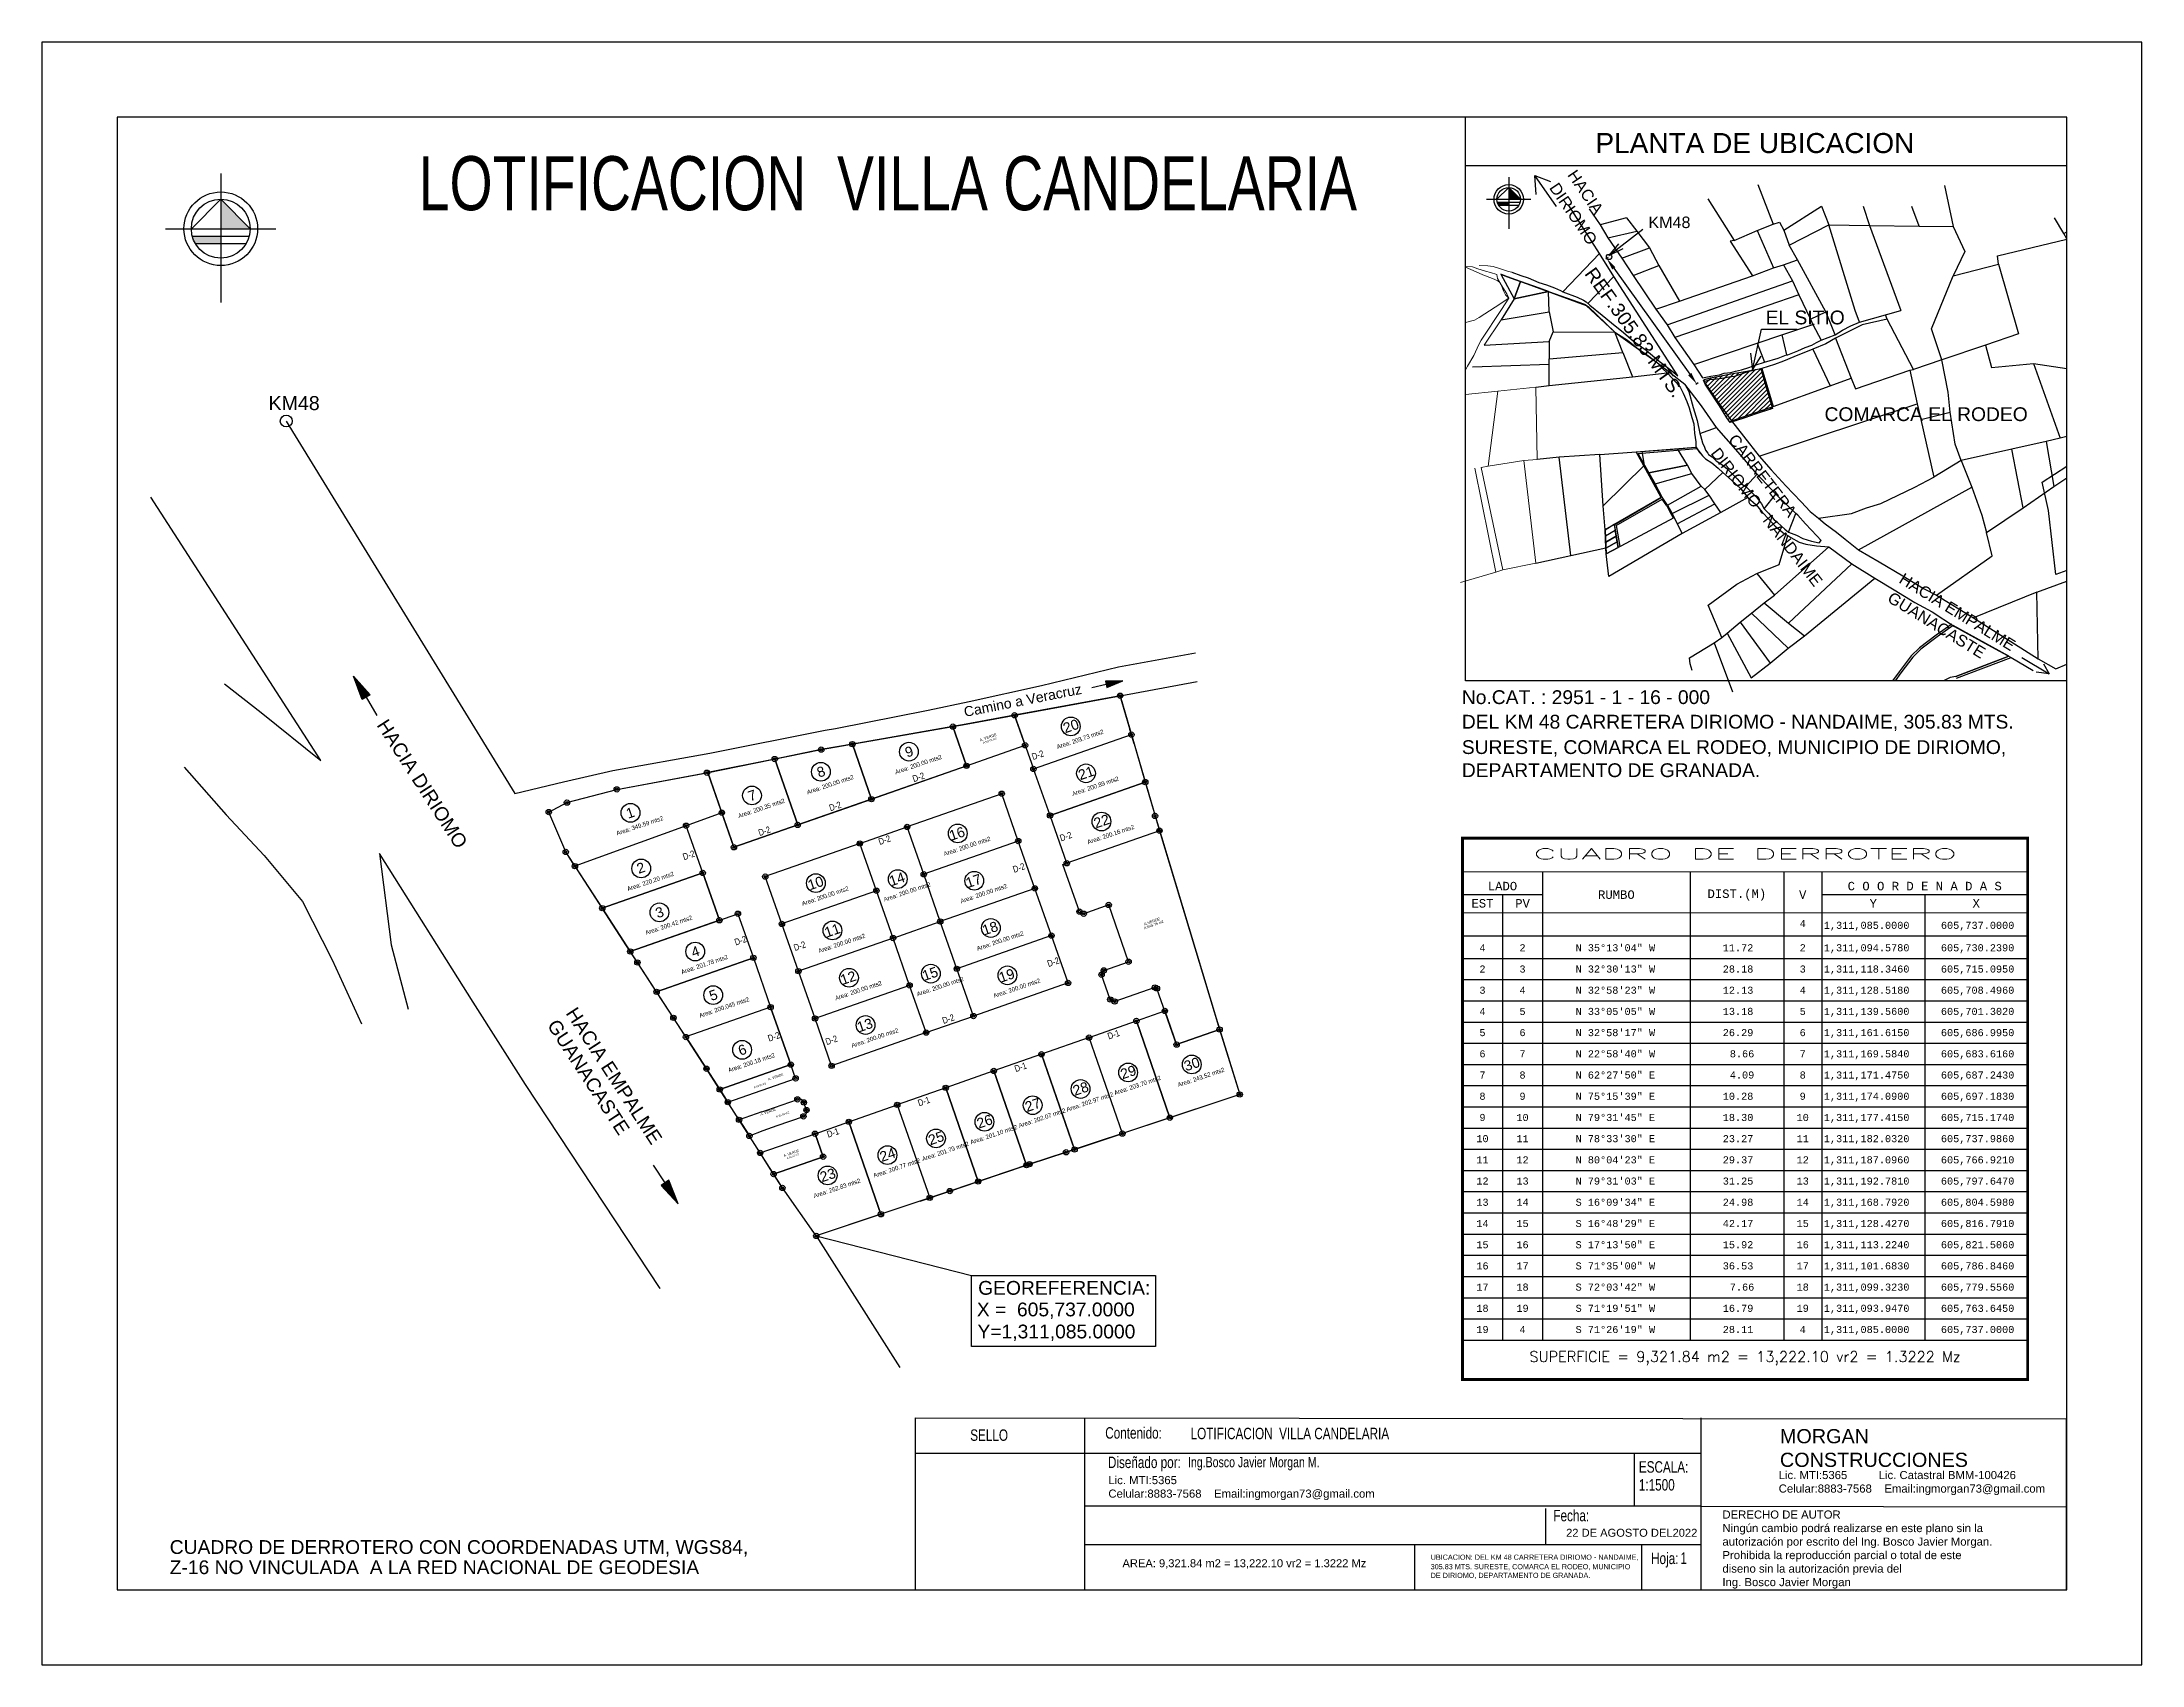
# Model space of a CAD drawing. Header units: millimetres. Extents: x 604279 to 1210630, y 1310999 to 2622410.
# Drawn here: x 605064.3 to 605483.4, y 1310999.4 to 1311323.2 of the extents above; entities outside this region: 1.
import ezdxf
from ezdxf.enums import TextEntityAlignment as Align

# ---------------------------------------------------------------- set-up
doc = ezdxf.new("R2010")
doc.units = ezdxf.units.MM
doc.header["$PDMODE"] = 32
doc.header["$PDSIZE"] = 0.3
for name, color, linetype in [('-42', 7, 'Continuous'), ('2', 1, 'Continuous'), ('CAJETIN', 5, 'Continuous'), ('CERCO', 6, 'Continuous'), ('CIRCULO', 1, 'Continuous'), ('COTAS', 3, 'Continuous'), ('CVL_CUADCON', 1, 'Continuous'), ('CVL_CUADCON_LIN', 8, 'Continuous'), ('CVL_CUADCON_TIT', 1, 'Continuous'), ('CVL_CUADCON_TX', 2, 'Continuous'), ('FRAME 025', 7, 'Continuous'), ('NORTE', 7, 'Continuous'), ('PAREDES', 8, 'Continuous'), ('ROTULOS LOTES', 2, 'Continuous'), ('texto', 7, 'Continuous'), ('TEXTO 2', 7, 'Continuous')]:
    doc.layers.add(name, color=color, linetype=linetype)
doc.layers.add('FRAME 070', color=7, linetype='Continuous', lineweight=70)
doc.styles.add('HUECA1', font='HUECA1.shx')
doc.styles.add('MONOTXT4', font='MONOTXT4.shx')
doc.styles.add('PI', font='arial.ttf', dxfattribs={"height": 0.4})
doc.styles.add('PUNTOS PI', font='arial.ttf', dxfattribs={"height": 2.75})
doc.styles.add('ROTULOS', font='arial.ttf', dxfattribs={"height": 3})
doc.styles.get("Standard").update_dxf_attribs({"font": 'arial.ttf'})
doc.styles.add('TSN - Arial Narrow', font='ARIALN.TTF')
doc.styles.add('TSN - Swis721 LtCn BT', font='swisscl.ttf')

msp = doc.modelspace()

# ---------------------------------------------------------------- texts
at = {"style": 'PI'}
for s, height, p in [('PLANTA DE UBICACION', 4, (605374.36, 1311301.07)), ('No.CAT. : 2951 - 1 - 16 - 000', 2.75, (605347.7, 1311191.13)), ('DEL KM 48 CARRETERA DIRIOMO - NANDAIME, 305.83 MTS.', 2.75, (605347.7, 1311186.23)), ('SURESTE, COMARCA EL RODEO, MUNICIPIO DE DIRIOMO,', 2.75, (605347.7, 1311181.16)), ('DEPARTAMENTO DE GRANADA.', 2.75, (605347.7, 1311176.55)), ('22 DE AGOSTO DEL2022', 1.5908, (605368.51, 1311024.97)), ('Z-16 NO VINCULADA  A LA RED NACIONAL DE GEODESIA', 2.75, (605089.83, 1311017.51)), ('CUADRO DE DERROTERO CON COORDENADAS UTM, WGS84,', 2.75, (605089.83, 1311021.54)), ('AREA: 9,321.84 m2 = 13,222.10 vr2 = 1.3222 Mz', 1.5908, (605279.97, 1311018.89)), ('UBICACION: DEL KM 48 CARRETERA DIRIOMO - NANDAIME,', 1.0313, (605341.48, 1311020.38)), ('305.83 MTS. SURESTE, COMARCA EL RODEO, MUNICIPIO', 1.0313, (605341.48, 1311018.48)), ('DE DIRIOMO, DEPARTAMENTO DE GRANADA.', 1.0313, (605341.48, 1311016.75))]:
    msp.add_text(s, height=height, dxfattribs=at).set_placement(p)
at = {"color": 3, "insert": (1210623.76, 2622407.45), "char_height": 2.75, "attachment_point": 5, "rotation": 19.331, "style": 'PUNTOS PI'}
msp.add_mtext('\\A1;13.64m', dxfattribs=at)
at = {"color": 3, "attachment_point": 5}
for s, insert, char_height, width, rotation in [('A. VERDE', (605253.16, 1311184.49), 0.542, 5.1074, 18.9389), ('A.VERDE', (605285.87, 1311147.75), 0.542, 1.5465, 19.4207), ('A. VERDE', (605210.79, 1311116.75), 0.493, 4.6431, 18.9389), ('A. VERDE', (605209.23, 1311109.74), 0.493, 4.6431, 18.9389), ('A. VERDE', (605213.86, 1311101.51), 0.493, 4.6431, 18.9389)]:
    msp.add_mtext(s, dxfattribs=dict(at, insert=insert, char_height=char_height, width=width, rotation=rotation))
at = {"color": 5, "attachment_point": 5}
for s, insert, char_height, rotation in [('{\\C7;A:90.50 m2}', (605253.52, 1311183.83), 0.3912, 19.8701), ('{\\C7;A:645.75 m2}', (605286.23, 1311147.09), 0.5195, 19.6652), ('{\\C7;A:42.91 m2}', (605207.63, 1311115.04), 0.3556, 19.8701), ('{\\C7;A:45.94 m2}', (605212.12, 1311109.21), 0.3912, 19.9196), ('{\\C7;A:54.42 m2}', (605214.18, 1311100.91), 0.3556, 19.8701)]:
    msp.add_mtext(s, dxfattribs=dict(at, insert=insert, char_height=char_height, rotation=rotation))
at = {"color": 0, "linetype": 'Continuous', "lineweight": 25, "ltscale": 0.1, "attachment_point": 1, "rotation": 18.5755, "style": 'TSN - Arial Narrow'}
for s, insert, char_height, width in [('\\pi-2.62211,l4.37019,t4.37019;Area: 203.73 mts2', (605265.09, 1311182.41), 0.874, 14.1332), ('\\pi-2.62211,l4.37019,t4.37019;Area: 200.00 mts2', (605232.79, 1311177.37), 0.874, 14.1332), ('D-2', (605261.71, 1311181.19), 1.311, 21.1997), ('\\pi-2.62211,l4.37019,t4.37019;Area: 200.00 mts2', (605215.21, 1311173.36), 0.874, 14.1332), ('D-2', (605237.92, 1311176.78), 1.311, 21.1997), ('\\pi-2.62211,l4.37019,t4.37019;Area: 200.89 mts2', (605268.12, 1311173.04), 0.874, 14.1332), ('\\pi-2.62211,l4.37019,t4.37019;Area: 200.35 mts2', (605201.46, 1311168.63), 0.874, 14.1332), ('D-2', (605221.28, 1311170.97), 1.311, 21.1997), ('\\pi-2.62211,l4.37019,t4.37019;Area: 349.59 mts2', (605177.21, 1311165.16), 0.874, 14.1332), ('D-2', (605207.14, 1311166.02), 1.311, 21.1997), ('D-2', (605231.12, 1311164.24), 1.311, 21.1997), ('\\pi-2.62211,l4.37019,t4.37019;Area: 200.00 mts2', (605242.52, 1311161.05), 0.874, 14.1332), ('D-2', (605267.31, 1311164.95), 1.311, 21.1997), ('\\pi-2.62211,l4.37019,t4.37019;Area: 200.16 mts2', (605271.21, 1311163.42), 0.874, 14.1332), ('D-2', (605192.06, 1311161.21), 1.311, 21.1997), ('D-2', (605257.94, 1311158.69), 1.311, 21.1997), ('\\pi-2.62211,l4.37019,t4.37019;Area: 220.20 mts2', (605179.34, 1311154.06), 0.874, 14.1332), ('\\pi-2.62211,l4.37019,t4.37019;Area: 200.00 mts2', (605230.54, 1311151.95), 0.874, 14.1332), ('\\pi-2.62211,l4.37019,t4.37019;Area: 200.00 mts2', (605245.83, 1311151.62), 0.874, 14.1332), ('\\pi-2.62211,l4.37019,t4.37019;Area: 200.00 mts2', (605214.21, 1311151.13), 0.874, 14.1332), ('\\pi-2.62211,l4.37019,t4.37019;Area: 200.42 mts2', (605182.99, 1311145.31), 0.874, 14.1332), ('D-2', (605202.38, 1311144.18), 1.311, 21.1997), ('D-2', (605214.19, 1311143.08), 1.311, 21.1997), ('\\pi-2.62211,l4.37019,t4.37019;Area: 200.00 mts2', (605217.51, 1311141.69), 0.874, 14.1332), ('\\pi-2.62211,l4.37019,t4.37019;Area: 200.00 mts2', (605249.13, 1311142.18), 0.874, 14.1332), ('\\pi-2.62211,l4.37019,t4.37019;Area: 201.78 mts2', (605190.12, 1311137.48), 0.874, 14.1332), ('D-2', (605264.8, 1311139.89), 1.311, 21.1997), ('\\pi-2.62211,l4.37019,t4.37019;Area: 200.00 mts2', (605220.82, 1311132.26), 0.874, 14.1332), ('\\pi-2.62211,l4.37019,t4.37019;Area: 200.00 mts2', (605237.16, 1311133.08), 0.874, 14.1332), ('\\pi-2.62211,l4.37019,t4.37019;Area: 200.00 mts2', (605252.44, 1311132.74), 0.874, 14.1332), ('\\pi-2.62211,l4.37019,t4.37019;Area: 200.045 mts2', (605193.72, 1311128.8), 0.874, 14.1332), ('D-2', (605243.85, 1311128.53), 1.311, 21.1997), ('D-2', (605209.03, 1311124.99), 1.311, 21.1997), ('\\pi-2.62211,l4.37019,t4.37019;Area: 200.00 mts2', (605224.13, 1311122.82), 0.874, 14.1332), ('D-1', (605276.84, 1311125.42), 1.311, 21.1997), ('\\pi-2.62211,l4.37019,t4.37019;Area: 200.18 mts2', (605199.49, 1311117.87), 0.874, 14.1332), ('D-2', (605220.54, 1311124.31), 1.311, 21.1997), ('D-1', (605258.27, 1311118.92), 1.311, 21.1997), ('\\pi-2.62211,l4.37019,t4.37019;Area: 243.52 mts2', (605289.23, 1311114.96), 0.874, 14.1332), ('D-1', (605238.97, 1311112.09), 1.311, 21.1997), ('\\pi-2.62211,l4.37019,t4.37019;Area: 202.97 mts2', (605267.03, 1311110.06), 0.874, 14.1332), ('\\pi-2.62211,l4.37019,t4.37019;Area: 203.70 mts2', (605276.53, 1311113.35), 0.874, 14.1332), ('\\pi-2.62211,l4.37019,t4.37019;Area: 202.07 mts2', (605257.48, 1311106.83), 0.874, 14.1332), ('D-1', (605220.83, 1311105.83), 1.311, 21.1997), ('\\pi-2.62211,l4.37019,t4.37019;Area: 201.10 mts2', (605247.86, 1311103.52), 0.874, 14.1332), ('\\pi-2.62211,l4.37019,t4.37019;Area: 200.77 mts2', (605228.49, 1311096.86), 0.874, 14.1332), ('\\pi-2.62211,l4.37019,t4.37019;Area: 201.79 mts2', (605238.18, 1311100.19), 0.874, 14.1332), ('\\pi-2.62211,l4.37019,t4.37019;Area: 262.83 mts2', (605216.56, 1311092.82), 0.874, 14.1332)]:
    msp.add_mtext(s, dxfattribs=dict(at, insert=insert, char_height=char_height, width=width))
at = {"layer": 'CVL_CUADCON_TIT', "color": 1, "style": 'HUECA1', "width": 2.180836}
msp.add_text('CUADRO DE DERROTERO', height=2.1158, dxfattribs=at).set_placement((605361.94, 1311160.16), (605446.53, 1311160.16), align=Align.FIT)
at = {"layer": 'CVL_CUADCON_TIT', "color": 1, "style": 'MONOTXT4'}
for s, height, p in [('LADO', 1.693, (605355.81, 1311153.96)), ('C O O R D E N A D A S', 1.6926, (605440.08, 1311153.96)), ('EST', 1.693, (605351.82, 1311150.52)), ('PV', 1.693, (605359.82, 1311150.52)), ('Y', 1.69, (605429.81, 1311150.52)), ('X', 1.69, (605450.36, 1311150.52))]:
    msp.add_text(s, height=height, dxfattribs=at).set_placement(p, align=Align.CENTER)
at = {"layer": 'CVL_CUADCON_TIT', "color": 1}
for s, height, style, p in [('RUMBO', 1.693, 'MONOTXT4', (605378.54, 1311153.1)), ('DIST.(M)', 1.693, 'MONOTXT4', (605402.59, 1311153.1)), ('V', 1.69, 'MONOTXT4', (605415.73, 1311153.1)), ('SUPERFICIE = 9,321.84 m2 = 13,222.10 vr2 = 1.3222 Mz', 2.1158, 'HUECA1', (605404.23, 1311060.59))]:
    msp.add_text(s, height=height, dxfattribs=dict(at, style=style)).set_placement(p, align=Align.MIDDLE)
at = {"layer": 'CVL_CUADCON_TX', "style": 'PUNTOS PI'}
for s, rotation, p in [('HACIA ', 304.2647, (605368.67, 1311296.7)), ('DIRIOMO', 304.2647, (605365.05, 1311294.13)), ('CARRETERA', 307.8297, (605400.73, 1311243.84)), ('DIRIOMO - NANDAIME', 307.8297, (605397.24, 1311241.14)), ('HACIA EMPALME', 328.4136, (605434.75, 1311215.45)), ('GUANACASTE', 328.4136, (605432.43, 1311211.69))]:
    msp.add_text(s, height=2.3, rotation=rotation, dxfattribs=at).set_placement(p)
at = {"layer": 'CVL_CUADCON_TX', "color": 2, "linetype": 'Continuous', "style": 'PUNTOS PI'}
for height, p in [(2.3, (605389.13, 1311287.25)), (2.3, (605389.13, 1311287.25)), (2.8, (605114.66, 1311251.18))]:
    msp.add_text('KM48', height=height, dxfattribs=at).set_placement(p, align=Align.MIDDLE)
at = {"layer": 'CVL_CUADCON_TX', "style": 'PI'}
for s, p in [('EL SITIO', (605408.32, 1311266.89)), ('COMARCA EL RODEO', (605420.08, 1311247.59))]:
    msp.add_text(s, height=2.75, dxfattribs=at).set_placement(p)
at = {"layer": 'CVL_CUADCON_TX', "color": 2, "style": 'MONOTXT4'}
for s, height, p in [('4', 1.41, (605415.73, 1311146.62)), ('4', 1.41, (605351.82, 1311141.79)), ('2', 1.41, (605359.81, 1311141.79)), ('2', 1.41, (605415.73, 1311141.79)), ('2', 1.41, (605351.82, 1311137.55)), ('3', 1.41, (605359.81, 1311137.55)), ('3', 1.41, (605415.73, 1311137.55)), ('3', 1.41, (605351.82, 1311133.32)), ('4', 1.41, (605359.81, 1311133.32)), ('4', 1.41, (605415.73, 1311133.32)), ('4', 1.41, (605351.82, 1311129.09)), ('5', 1.41, (605359.81, 1311129.09)), ('5', 1.41, (605415.73, 1311129.09)), ('5', 1.41, (605351.82, 1311124.86)), ('6', 1.41, (605359.81, 1311124.86)), ('6', 1.41, (605415.73, 1311124.86)), ('6', 1.41, (605351.82, 1311120.63)), ('7', 1.41, (605359.81, 1311120.63)), ('7', 1.41, (605415.73, 1311120.63)), ('7', 1.41, (605351.82, 1311116.4)), ('8', 1.41, (605359.81, 1311116.4)), ('8', 1.41, (605415.73, 1311116.4)), ('8', 1.41, (605351.82, 1311112.16)), ('9', 1.41, (605359.81, 1311112.16)), ('9', 1.41, (605415.73, 1311112.16)), ('9', 1.41, (605351.82, 1311107.93)), ('10', 1.411, (605359.81, 1311107.93)), ('10', 1.411, (605415.73, 1311107.93)), ('10', 1.411, (605351.82, 1311103.7)), ('11', 1.411, (605359.81, 1311103.7)), ('11', 1.411, (605415.73, 1311103.7)), ('11', 1.411, (605351.82, 1311099.47)), ('12', 1.411, (605359.81, 1311099.47)), ('12', 1.411, (605415.73, 1311099.47)), ('12', 1.411, (605351.82, 1311095.24)), ('13', 1.411, (605359.81, 1311095.24)), ('13', 1.411, (605415.73, 1311095.24)), ('13', 1.411, (605351.82, 1311091.01)), ('14', 1.411, (605359.81, 1311091.01)), ('14', 1.411, (605415.73, 1311091.01)), ('14', 1.411, (605351.82, 1311086.77)), ('15', 1.411, (605359.81, 1311086.77)), ('15', 1.411, (605415.73, 1311086.77)), ('15', 1.411, (605351.82, 1311082.54)), ('16', 1.411, (605359.81, 1311082.54)), ('16', 1.411, (605415.73, 1311082.54)), ('16', 1.411, (605351.82, 1311078.31)), ('17', 1.411, (605359.81, 1311078.31)), ('17', 1.411, (605415.73, 1311078.31)), ('17', 1.411, (605351.82, 1311074.08)), ('18', 1.411, (605359.81, 1311074.08)), ('18', 1.411, (605415.73, 1311074.08)), ('18', 1.411, (605351.82, 1311069.85)), ('19', 1.411, (605359.81, 1311069.85)), ('19', 1.411, (605415.73, 1311069.85)), ('19', 1.411, (605351.82, 1311065.62)), ('4', 1.41, (605359.81, 1311065.62)), ('4', 1.41, (605415.73, 1311065.62))]:
    msp.add_text(s, height=height, dxfattribs=at).set_placement(p, align=Align.CENTER)
for s, height, p in [('1,311,085.0000', 1.4105, (605419.94, 1311146.27)), ('605,737.0000', 1.4105, (605443.31, 1311146.27)), ('N 35%%D13\'04" W', 1.4105, (605370.4, 1311141.79)), ('11.72', 1.411, (605399.77, 1311141.79)), ('1,311,094.5780', 1.4105, (605419.94, 1311141.79)), ('605,730.2390', 1.4105, (605443.31, 1311141.79)), ('N 32%%D30\'13" W', 1.4105, (605370.4, 1311137.55)), ('28.18', 1.411, (605399.77, 1311137.55)), ('1,311,118.3460', 1.4105, (605419.94, 1311137.55)), ('605,715.0950', 1.4105, (605443.31, 1311137.55)), ('N 32%%D58\'23" W', 1.4105, (605370.4, 1311133.32)), ('12.13', 1.411, (605399.77, 1311133.32)), ('1,311,128.5180', 1.4105, (605419.94, 1311133.32)), ('605,708.4960', 1.4105, (605443.31, 1311133.32)), ('N 33%%D05\'05" W', 1.4105, (605370.4, 1311129.09)), ('13.18', 1.411, (605399.77, 1311129.09)), ('1,311,139.5600', 1.4105, (605419.94, 1311129.09)), ('605,701.3020', 1.4105, (605443.31, 1311129.09)), ('N 32%%D58\'17" W', 1.4105, (605370.4, 1311124.86)), ('26.29', 1.411, (605399.77, 1311124.86)), ('1,311,161.6150', 1.4105, (605419.94, 1311124.86)), ('605,686.9950', 1.4105, (605443.31, 1311124.86)), ('N 22%%D58\'40" W', 1.4105, (605370.4, 1311120.63)), ('8.66', 1.411, (605401.18, 1311120.63)), ('1,311,169.5840', 1.4105, (605419.94, 1311120.63)), ('605,683.6160', 1.4105, (605443.31, 1311120.63)), ('N 62%%D27\'50" E', 1.4105, (605370.4, 1311116.4)), ('4.09', 1.411, (605401.18, 1311116.4)), ('1,311,171.4750', 1.4105, (605419.94, 1311116.4)), ('605,687.2430', 1.4105, (605443.31, 1311116.4)), ('N 75%%D15\'39" E', 1.4105, (605370.4, 1311112.16)), ('10.28', 1.411, (605399.77, 1311112.16)), ('1,311,174.0900', 1.4105, (605419.94, 1311112.16)), ('605,697.1830', 1.4105, (605443.31, 1311112.16)), ('N 79%%D31\'45" E', 1.4105, (605370.4, 1311107.93)), ('18.30', 1.411, (605399.77, 1311107.93)), ('1,311,177.4150', 1.4105, (605419.94, 1311107.93)), ('605,715.1740', 1.4105, (605443.31, 1311107.93)), ('N 78%%D33\'30" E', 1.4105, (605370.4, 1311103.7)), ('23.27', 1.411, (605399.77, 1311103.7)), ('1,311,182.0320', 1.4105, (605419.94, 1311103.7)), ('605,737.9860', 1.4105, (605443.31, 1311103.7)), ('N 80%%D04\'23" E', 1.4105, (605370.4, 1311099.47)), ('29.37', 1.411, (605399.77, 1311099.47)), ('1,311,187.0960', 1.4105, (605419.94, 1311099.47)), ('605,766.9210', 1.4105, (605443.31, 1311099.47)), ('N 79%%D31\'03" E', 1.4105, (605370.4, 1311095.24)), ('31.25', 1.411, (605399.77, 1311095.24)), ('1,311,192.7810', 1.4105, (605419.94, 1311095.24)), ('605,797.6470', 1.4105, (605443.31, 1311095.24)), ('S 16%%D09\'34" E', 1.4105, (605370.4, 1311091.01)), ('24.98', 1.411, (605399.77, 1311091.01)), ('1,311,168.7920', 1.4105, (605419.94, 1311091.01)), ('605,804.5980', 1.4105, (605443.31, 1311091.01)), ('S 16%%D48\'29" E', 1.4105, (605370.4, 1311086.77)), ('42.17', 1.411, (605399.77, 1311086.77)), ('1,311,128.4270', 1.4105, (605419.94, 1311086.77)), ('605,816.7910', 1.4105, (605443.31, 1311086.77)), ('S 17%%D13\'50" E', 1.4105, (605370.4, 1311082.54)), ('15.92', 1.411, (605399.77, 1311082.54)), ('1,311,113.2240', 1.4105, (605419.94, 1311082.54)), ('605,821.5060', 1.4105, (605443.31, 1311082.54)), ('S 71%%D35\'00" W', 1.4105, (605370.4, 1311078.31)), ('36.53', 1.411, (605399.77, 1311078.31)), ('1,311,101.6830', 1.4105, (605419.94, 1311078.31)), ('605,786.8460', 1.4105, (605443.31, 1311078.31)), ('S 72%%D03\'42" W', 1.4105, (605370.4, 1311074.08)), ('7.66', 1.411, (605401.18, 1311074.08)), ('1,311,099.3230', 1.4105, (605419.94, 1311074.08)), ('605,779.5560', 1.4105, (605443.31, 1311074.08)), ('S 71%%D19\'51" W', 1.4105, (605370.4, 1311069.85)), ('16.79', 1.411, (605399.77, 1311069.85)), ('1,311,093.9470', 1.4105, (605419.94, 1311069.85)), ('605,763.6450', 1.4105, (605443.31, 1311069.85)), ('S 71%%D26\'19" W', 1.4105, (605370.4, 1311065.62)), ('28.11', 1.411, (605399.77, 1311065.62)), ('1,311,085.0000', 1.4105, (605419.94, 1311065.62)), ('605,737.0000', 1.4105, (605443.31, 1311065.62))]:
    msp.add_text(s, height=height, dxfattribs=at).set_placement(p)
at = {"layer": 'CVL_CUADCON_TX', "color": 251, "true_color": 0x636466, "style": 'PUNTOS PI'}
for s, p in [('GEOREFERENCIA:', (605251.17, 1311073.26)), ('X =  605,737.0000', (605250.91, 1311068.95)), ('Y=1,311,085.0000', (605251.04, 1311064.55))]:
    msp.add_text(s, height=2.75, dxfattribs=at).set_placement(p)
at = {"layer": 'CVL_CUADCON_TX', "color": 2, "insert": (605382.13, 1311265.29), "char_height": 2.75, "attachment_point": 5, "rotation": 305.6782, "style": 'PUNTOS PI'}
msp.add_mtext('\\A1;REF.305.83 MTS.', dxfattribs=at)
at = {"layer": 'CVL_CUADCON_TX', "color": 0, "attachment_point": 1, "style": 'PUNTOS PI'}
for s, insert, char_height, width in [('MORGAN\\PCONSTRUCCIONES', (605411.18, 1311046.45), 2.8279, 25.2552), ('\\PLic. MTI:5365             \\PCelular:8883-7568    Email:ingmorgan73@gmail.com', (605277.16, 1311039.78), 1.6173, 55.5427), ('\\PLic. MTI:5365          Lic. Catastral BMM-100426   \\PCelular:8883-7568    Email:ingmorgan73@gmail.com\\P', (605410.94, 1311040.79), 1.6173, 55.5427), ('DERECHO DE AUTOR\\PNingún cambio podrá realizarse en este plano sin la\\Pautorización por escrito del Ing. Bosco Javier Morgan.\\PProhibida la reproducción parcial o total de este \\Pdiseno sin la autorización previa del\\PIng. Bosco Javier Morgan\\P', (605399.71, 1311030.21), 1.6173, 56.2771)]:
    msp.add_mtext(s, dxfattribs=dict(at, insert=insert, char_height=char_height, width=width))
at = {"layer": 'FRAME 025', "color": 0, "style": 'TSN - Swis721 LtCn BT'}
for s, height, p in [('LOTIFICACION  VILLA CANDELARIA', 10.7788, (605139.52, 1311295.06)), ('SELLO', 2.281, (605249.59, 1311045.25)), ('Contenido:', 2.281, (605276.53, 1311045.69)), ('LOTIFICACION  VILLA CANDELARIA', 2.2807, (605293.57, 1311045.58)), ('Diseñado por:', 2.2807, (605277.07, 1311039.82)), ('Ing.Bosco Javier Morgan M.', 2.0564, (605293.05, 1311039.87)), ('ESCALA:', 2.281, (605383.03, 1311038.9)), ('1:1500', 2.281, (605383.03, 1311035.33)), ('Fecha:', 2.281, (605365.97, 1311029.2)), ('Hoja:', 2.281, (605385.47, 1311020.66)), ('1', 2.28, (605391.32, 1311020.69))]:
    msp.add_text(s, height=height, dxfattribs=at).set_placement(p, align=Align.MIDDLE_LEFT)
at = {"layer": 'ROTULOS LOTES', "color": 18, "true_color": 0x000000, "style": 'ROTULOS'}
for s, height, p in [('20', 2.014, (605268.53, 1311185.29)), ('9', 2.01, (605236.97, 1311180.43)), ('8', 2.01, (605219.39, 1311176.42)), ('21', 2.014, (605271.55, 1311175.92)), ('7', 2.01, (605205.64, 1311171.69)), ('1', 2.01, (605181.31, 1311168.23)), ('22', 2.014, (605274.65, 1311166.3)), ('16', 2.014, (605245.78, 1311163.83)), ('2', 2.01, (605183.43, 1311157.24)), ('10', 2.014, (605217.57, 1311153.95)), ('14', 2.014, (605233.8, 1311154.75)), ('17', 2.014, (605249.09, 1311154.39)), ('3', 2.01, (605187.17, 1311148.37)), ('11', 2.014, (605220.9, 1311144.51)), ('4', 2.01, (605194.31, 1311140.54)), ('12', 2.014, (605224.08, 1311135.05)), ('15', 2.014, (605240.42, 1311135.87)), ('19', 2.014, (605255.7, 1311135.52)), ('5', 2.01, (605197.9, 1311131.86)), ('13', 2.014, (605227.39, 1311125.61)), ('6', 2.01, (605203.68, 1311120.93)), ('29', 2.014, (605279.97, 1311116.23)), ('30', 2.014, (605292.66, 1311117.83)), ('27', 2.014, (605260.92, 1311109.7)), ('28', 2.014, (605270.47, 1311112.94)), ('26', 2.014, (605251.3, 1311106.39)), ('25', 2.014, (605241.62, 1311103.07)), ('24', 2.014, (605231.93, 1311099.74)), ('23', 2.014, (605219.99, 1311095.69))]:
    msp.add_text(s, height=height, rotation=18.5755, dxfattribs=at).set_placement(p)
at = {"layer": 'ROTULOS LOTES', "style": 'ROTULOS'}
msp.add_text('18', height=2.014, rotation=18.5755, dxfattribs=at).set_placement((605252.39, 1311144.95))
at = {"layer": 'texto', "color": 0, "style": 'PUNTOS PI'}
msp.add_text('Camino a Veracruz', height=2, rotation=11.1792, dxfattribs=at).set_placement((605248.54, 1311188.55))
at = {"layer": 'TEXTO 2', "style": 'PUNTOS PI'}
for s, rotation, p in [('HACIA DIRIOMO', 302.8724, (605131.03, 1311186.93)), ('HACIA EMPALME', 303.0554, (605168.76, 1311129.45)), ('GUANACASTE', 303.0554, (605165.05, 1311127.04))]:
    msp.add_text(s, height=2.75, rotation=rotation, dxfattribs=at).set_placement(p)

# ---------------------------------------------------------------- blocks, each defined once
blk = doc.blocks.new('NORTE')
for points in [[(0, 0.4), (0, 0), (0.4, 0)], [(0, -0.1), (-0.387, -0.1, 0.067833), (-0.346, -0.2), (0, -0.2)]]:
    blk.add_hatch(color=256).paths.add_polyline_path(points)
for p, q in [((0, 0.75), (0, -1)), ((0, 0.4), (-0.4, 0)), ((0, 0.4), (0.4, 0)), ((-0.75, 0), (0.75, 0)), ((-0.387, -0.1), (0.387, -0.1)), ((-0.346, -0.2), (0.346, -0.2))]:
    blk.add_line(p, q)
for radius in [0.5, 0.4]:
    blk.add_circle((0, 0), radius)

# ---------------------------------------------------------------- hatches: boundary and pattern name
h = msp.add_hatch(color=256)
h.dxf.hatch_style = 1
h.paths.add_polyline_path([(605126.5, 1311196.69), (605128.22, 1311192.02), (605129.86, 1311192.98)])
h = msp.add_hatch(color=256)
h.dxf.hatch_style = 1
h.paths.add_polyline_path([(605276.58, 1311195.68), (605276.88, 1311194.4), (605280.06, 1311195.75)])
h = msp.add_hatch(color=256)
h.dxf.hatch_style = 1
h.paths.add_polyline_path([(605189.47, 1311096.1), (605187.88, 1311095.07), (605191.27, 1311091.43)])
at = {"layer": 'CVL_CUADCON_TX'}
h = msp.add_hatch(dxfattribs=at)
h.set_pattern_fill('ANSI31', color=256, scale=0.2)
h.set_pattern_definition([(45, (-636.5337, 0), (-0.44901280605, 0.44901280605), [])])
h.paths.add_polyline_path([(605405.54, 1311248.73), (605406.27, 1311248.96), (605409.73, 1311250.12), (605409.26, 1311251.64), (605408.04, 1311255.67), (605407.35, 1311258.07), (605404.27, 1311257.5), (605401.38, 1311257), (605399.1, 1311256.53), (605397.3, 1311256.2), (605396.31, 1311255.94), (605395.94, 1311255.75), (605396.28, 1311254.95), (605397.71, 1311252.75), (605398.43, 1311251.64), (605399.09, 1311250.63), (605400.6, 1311248.25), (605401.28, 1311247.29), (605403.95, 1311248.19)])

# ---------------------------------------------------------------- linework, layer by layer
at = {"layer": '-42', "color": 6, "ltscale": 0.5}
for p, q in [((605463.54, 1311235.37), (605468.44, 1311238.58)), ((605466.25, 1311216.95), (605464.77, 1311229.77)), ((605468.44, 1311217.76), (605466.25, 1311216.95))]:
    msp.add_line(p, q, dxfattribs=at)
for p, q in [((605348.44, 1311195.73), (605348.44, 1311308.23)), ((605348.44, 1311298.6), (605468.44, 1311298.6)), ((605128.22, 1311192.02), (605126.5, 1311196.69)), ((605126.5, 1311196.69), (605129.86, 1311192.98)), ((605129.86, 1311192.98), (605128.22, 1311192.02)), ((605129.04, 1311192.5), (605131.16, 1311188.85)), ((605276.73, 1311195.04), (605273.87, 1311194.38)), ((605280.06, 1311195.75), (605276.58, 1311195.68)), ((605276.58, 1311195.68), (605276.88, 1311194.4)), ((605276.88, 1311194.4), (605280.06, 1311195.75)), ((605468.44, 1311195.73), (605348.44, 1311195.73)), ((605265.51, 1311168.89), (605284.51, 1311175.55)), ((605284.51, 1311175.55), (605286.47, 1311168.79)), ((605255.88, 1311173.23), (605237, 1311166.61)), ((605259.18, 1311163.79), (605255.88, 1311173.23)), ((605268.85, 1311159.36), (605265.51, 1311168.89)), ((605286.47, 1311168.79), (605287.36, 1311165.85)), ((605192.88, 1311166.85), (605170.71, 1311158.78)), ((605196.21, 1311157.42), (605192.88, 1311166.85)), ((605227.56, 1311163.3), (605208.69, 1311156.69)), ((605227.56, 1311163.3), (605237, 1311166.61)), ((605230.87, 1311153.87), (605227.56, 1311163.3)), ((605240.31, 1311157.17), (605237, 1311166.61)), ((605259.18, 1311163.79), (605240.31, 1311157.17)), ((605262.49, 1311154.35), (605259.18, 1311163.79)), ((605287.36, 1311165.85), (605268.85, 1311159.36)), ((605287.36, 1311165.85), (605299.36, 1311126.18)), ((605170.71, 1311158.78), (605176.15, 1311150.39)), ((605268.09, 1311159.1), (605268.85, 1311159.36)), ((605271.39, 1311149.7), (605268.09, 1311159.1)), ((605176.15, 1311150.39), (605196.21, 1311157.42)), ((605196.21, 1311157.42), (605199.52, 1311147.98)), ((605212, 1311147.25), (605208.69, 1311156.69)), ((605243.62, 1311147.74), (605240.31, 1311157.17)), ((605262.49, 1311154.35), (605243.62, 1311147.74)), ((605265.8, 1311144.92), (605262.49, 1311154.35)), ((605181.75, 1311141.75), (605176.15, 1311150.39)), ((605230.87, 1311153.87), (605212, 1311147.25)), ((605234.18, 1311144.43), (605230.87, 1311153.87)), ((605277.22, 1311151.05), (605272.23, 1311149.29)), ((605281.2, 1311139.72), (605277.22, 1311151.05)), ((605199.52, 1311147.98), (605181.75, 1311141.75)), ((605215.3, 1311137.82), (605212, 1311147.25)), ((605234.18, 1311144.43), (605243.62, 1311147.74)), ((605246.92, 1311138.3), (605243.62, 1311147.74)), ((605234.18, 1311144.43), (605215.3, 1311137.82)), ((605237.49, 1311134.99), (605234.18, 1311144.43)), ((605265.8, 1311144.92), (605246.92, 1311138.3)), ((605269.11, 1311135.48), (605265.8, 1311144.92)), ((605218.61, 1311128.38), (605215.3, 1311137.82)), ((605250.23, 1311128.86), (605246.92, 1311138.3)), ((605276.26, 1311137.97), (605281.2, 1311139.72)), ((605237.49, 1311134.99), (605218.61, 1311128.38)), ((605240.79, 1311125.56), (605237.49, 1311134.99)), ((605269.11, 1311135.48), (605250.23, 1311128.86)), ((605277.54, 1311132.18), (605275.81, 1311137.11)), ((605286.45, 1311134.56), (605278.42, 1311131.78)), ((605290.78, 1311123.17), (605286.85, 1311134.36)), ((605209.76, 1311130.65), (605192.83, 1311124.72)), ((605209.76, 1311130.65), (605213.78, 1311119.18)), ((605221.92, 1311118.94), (605218.61, 1311128.38)), ((605240.79, 1311125.56), (605221.92, 1311118.94)), ((605240.79, 1311125.56), (605250.23, 1311128.86)), ((605289.43, 1311108.58), (605282.74, 1311127.89)), ((605299.36, 1311126.18), (605290.78, 1311123.17)), ((605196.96, 1311118.35), (605192.83, 1311124.72)), ((605199.6, 1311114.21), (605196.96, 1311118.35)), ((605201.77, 1311110.81), (605201.21, 1311111.68)), ((605208.03, 1311109.76), (605203.46, 1311108.16)), ((605208.03, 1311109.76), (605208.97, 1311110.09)), ((605208.97, 1311110.09), (605215.1, 1311112.24)), ((605211.09, 1311107.02), (605216.3, 1311108.85)), ((605203.46, 1311108.16), (605205.51, 1311104.94)), ((605205.51, 1311104.94), (605208.26, 1311106.03)), ((605208.26, 1311106.03), (605211.09, 1311107.02)), ((605207.66, 1311101.56), (605207.13, 1311102.4)), ((605188.68, 1311095.59), (605186.38, 1311099.13)), ((605189.47, 1311096.1), (605187.88, 1311095.07)), ((605191.27, 1311091.43), (605189.47, 1311096.1)), ((605187.88, 1311095.07), (605191.27, 1311091.43))]:
    msp.add_line(p, q)
at = {"color": 2}
for p, q in [((605279.52, 1311192.78), (605258.44, 1311188.88)), ((605219.85, 1311182.03), (605210.56, 1311180.15)), ((605210.56, 1311180.15), (605215.15, 1311167)), ((605229.86, 1311172.15), (605226.06, 1311183.12)), ((605202.43, 1311162.55), (605197.21, 1311177.45)), ((605249.12, 1311178.89), (605202.43, 1311162.55)), ((605249.12, 1311178.89), (605249.12, 1311178.89)), ((605215.15, 1311167), (605227.82, 1311171.44)), ((605290.78, 1311123.17), (605299.36, 1311126.18)), ((605299.36, 1311126.18), (605303.37, 1311113.22)), ((605303.37, 1311113.22), (605289.43, 1311108.58)), ((605289.43, 1311108.58), (605279.95, 1311105.42)), ((605239.59, 1311091.96), (605245.51, 1311093.95))]:
    msp.add_line(p, q, dxfattribs=at)
at = {"color": 3}
for p, q in [((605282.3, 1311183.18), (605281.46, 1311186.06)), ((605203.09, 1311108.73), (605205.24, 1311105.36)), ((605203.36, 1311108.31), (605205.51, 1311104.94))]:
    msp.add_line(p, q, dxfattribs=at)
at = {"color": 93}
msp.add_line((605202.43, 1311162.55), (605202.43, 1311162.55), dxfattribs=at)
at = {"color": 0}
for p, q in [((605298.53, 1311128.85), (605298.53, 1311128.85)), ((605395.45, 1311031.05), (605468.22, 1311030.95))]:
    msp.add_line(p, q, dxfattribs=at)
at = {"color": 0, "lineweight": -2}
msp.add_line((605395.45, 1311031.05), (605272.43, 1311031.05), dxfattribs=at)
for points in [[(605064.34, 1310999.38), (605483.44, 1310999.38), (605483.44, 1311323.23), (605064.34, 1311323.23)], [(605218.87, 1311085), (605212.11, 1311094.58), (605196.96, 1311118.35), (605190.36, 1311128.52), (605183.17, 1311139.56), (605168.86, 1311161.61), (605165.48, 1311169.58), (605169.11, 1311171.47), (605179.05, 1311174.09), (605197.04, 1311177.42), (605219.85, 1311182.03), (605248.79, 1311187.1), (605279.52, 1311192.78), (605286.47, 1311168.79), (605298.66, 1311128.43), (605303.37, 1311113.22), (605268.71, 1311101.68), (605261.42, 1311099.32), (605245.51, 1311093.95)]]:
    msp.add_lwpolyline(points, close=True)
at = {"color": 4}
msp.add_lwpolyline([(605218.87, 1311085), (605212.11, 1311094.58), (605196.96, 1311118.35), (605190.36, 1311128.52), (605183.17, 1311139.56), (605168.86, 1311161.61), (605165.48, 1311169.58), (605169.11, 1311171.47), (605179.05, 1311174.09), (605197.04, 1311177.42), (605219.85, 1311182.03), (605248.79, 1311187.1), (605279.52, 1311192.78), (605286.47, 1311168.79), (605298.66, 1311128.43), (605303.37, 1311113.22), (605268.71, 1311101.68), (605261.42, 1311099.32), (605245.51, 1311093.95)], close=True, dxfattribs=at)
for points in [[(605279.52, 1311192.78), (605258.44, 1311188.88), (605262.2, 1311178.17), (605281.76, 1311185.02), (605279.52, 1311192.78)], [(605260.54, 1311182.89), (605258.44, 1311188.88), (605248.79, 1311187.1), (605246.13, 1311186.63), (605248.84, 1311178.8), (605260.54, 1311182.89)], [(605246.13, 1311186.63), (605226.06, 1311183.12), (605229.86, 1311172.15), (605248.84, 1311178.8), (605246.13, 1311186.63)], [(605262.2, 1311178.17), (605281.76, 1311185.02), (605284.51, 1311175.55), (605265.51, 1311168.89), (605262.2, 1311178.17)], [(605197.21, 1311177.45), (605200.02, 1311169.45), (605202.43, 1311162.55), (605215.15, 1311167), (605210.56, 1311180.15), (605197.21, 1311177.45)], [(605210.56, 1311180.15), (605215.15, 1311167), (605229.86, 1311172.15), (605226.06, 1311183.12), (605219.85, 1311182.03), (605210.56, 1311180.15)], [(605197.21, 1311177.45), (605200.02, 1311169.45), (605192.88, 1311166.85), (605170.71, 1311158.78), (605168.86, 1311161.61), (605165.48, 1311169.58), (605169.11, 1311171.47), (605179.05, 1311174.09), (605197.21, 1311177.45)], [(605203.23, 1311149.28), (605206.32, 1311140.48), (605186.99, 1311133.7), (605183.17, 1311139.56), (605181.75, 1311141.75), (605203.23, 1311149.28)], [(605209.76, 1311130.65), (605192.83, 1311124.72), (605190.36, 1311128.52), (605186.99, 1311133.7), (605206.32, 1311140.48), (605209.76, 1311130.65)], [(605282.74, 1311127.89), (605288.43, 1311129.88), (605290.78, 1311123.17), (605299.36, 1311126.18), (605303.37, 1311113.22), (605289.43, 1311108.58), (605282.74, 1311127.89)], [(605273.3, 1311124.58), (605282.74, 1311127.89), (605289.43, 1311108.58), (605279.95, 1311105.42), (605273.3, 1311124.58)], [(605260.82, 1311099.12), (605261.42, 1311099.32), (605268.71, 1311101.68), (605270.41, 1311102.25), (605263.82, 1311121.25), (605254.29, 1311117.91), (605260.82, 1311099.12)], [(605273.3, 1311124.58), (605263.82, 1311121.25), (605270.41, 1311102.25), (605279.95, 1311105.42), (605273.3, 1311124.58)], [(605213.78, 1311119.18), (605199.6, 1311114.21), (605201.21, 1311111.68), (605214.75, 1311116.43), (605213.78, 1311119.18)], [(605251.18, 1311095.86), (605260.82, 1311099.12), (605254.29, 1311117.91), (605244.7, 1311114.55), (605251.18, 1311095.86)], [(605244.7, 1311114.55), (605235.02, 1311111.15), (605241.51, 1311092.6), (605245.51, 1311093.95), (605251.18, 1311095.86), (605244.7, 1311114.55)], [(605216.91, 1311110.12), (605216.38, 1311111.63)], [(605225.37, 1311107.77), (605235.02, 1311111.15), (605241.51, 1311092.6), (605231.77, 1311089.33), (605225.37, 1311107.77)], [(605207.66, 1311101.56), (605218.61, 1311105.4), (605220.22, 1311100.81), (605210.34, 1311097.35), (605207.66, 1311101.56)], [(605218.61, 1311105.4), (605225.37, 1311107.77), (605231.77, 1311089.33), (605218.87, 1311085), (605212.11, 1311094.58), (605212.11, 1311094.58), (605210.34, 1311097.35), (605220.22, 1311100.81), (605218.61, 1311105.4)]]:
    msp.add_lwpolyline(points)
at = {"color": 1}
for centre in [(605269.66, 1311186.67), (605237.36, 1311181.62), (605219.78, 1311177.61), (605272.69, 1311177.3), (605181.79, 1311169.42), (605206.03, 1311172.89), (605247.09, 1311165.31), (605275.78, 1311167.68), (605183.92, 1311158.32), (605218.78, 1311155.39), (605235.12, 1311156.21), (605250.4, 1311155.87), (605187.56, 1311149.56), (605222.09, 1311145.95), (605253.71, 1311146.44), (605194.7, 1311141.74), (605225.4, 1311136.51), (605241.73, 1311137.33), (605257.01, 1311137), (605198.29, 1311133.05), (605228.7, 1311127.08), (605204.07, 1311122.13), (605293.8, 1311119.21), (605281.1, 1311117.61), (605262.05, 1311111.08), (605271.61, 1311114.32), (605252.43, 1311107.77), (605242.76, 1311104.45), (605233.06, 1311101.12), (605221.13, 1311097.07)]:
    msp.add_circle(centre, 1.87, dxfattribs=at)
for centre, radius, start, end in [((605272.02, 1311149.93), 0.675, 200.23, 288.3554), ((605276.57, 1311137.26), 0.78, 113.6965, 191.0534), ((605286.51, 1311134.18), 0.392, 27.8621, 98.5769), ((605278.21, 1311132.51), 0.755, 206.1019, 285.8819), ((605215.96, 1311109.79), 1, 289.314, 18.9706)]:
    msp.add_arc(centre, radius, start, end)
at = {"lineweight": 30}
msp.add_arc((605215.44, 1311111.3), 1, 19.2143, 109.5133, dxfattribs=at)
at = {"layer": '2', "color": 1, "linetype": 'Continuous'}
for p, q in [((605406.76, 1311294.78), (605409.85, 1311286.87)), ((605444.02, 1311294.59), (605445.74, 1311286.39)), ((605375.2, 1311281.03), (605369.06, 1311290.64)), ((605373.12, 1311289.97), (605375.31, 1311286.75)), ((605396.82, 1311291.97), (605402.04, 1311283.61)), ((605411.96, 1311285.67), (605419.5, 1311290.5)), ((605419.5, 1311290.5), (605420.94, 1311286.75)), ((605427.77, 1311290.49), (605429.09, 1311286.61)), ((605438.96, 1311286.51), (605437.5, 1311290.44)), ((605380.57, 1311288.13), (605375.31, 1311286.75)), ((605375.31, 1311286.75), (605376.82, 1311284.16)), ((605376.82, 1311284.16), (605382.64, 1311285.47)), ((605380.57, 1311288.13), (605382.64, 1311285.47)), ((605382.64, 1311285.47), (605385.12, 1311282.13)), ((605402.04, 1311283.61), (605406.63, 1311285.61)), ((605406.63, 1311285.61), (605409.85, 1311286.87)), ((605406.63, 1311285.61), (605409.89, 1311278.19)), ((605409.85, 1311286.87), (605411.11, 1311287.26)), ((605411.11, 1311287.26), (605411.96, 1311285.67)), ((605411.96, 1311285.67), (605413.04, 1311282.7)), ((605413.04, 1311282.7), (605420.94, 1311286.75)), ((605426.18, 1311269.66), (605420.94, 1311286.75)), ((605420.94, 1311286.75), (605429.09, 1311286.61)), ((605429.09, 1311286.61), (605435.34, 1311269.65)), ((605429.09, 1311286.61), (605438.96, 1311286.51)), ((605438.96, 1311286.51), (605445.74, 1311286.39)), ((605445.74, 1311286.39), (605448.05, 1311281.4)), ((605467.83, 1311285), (605465.99, 1311288.14)), ((605467.83, 1311285), (605468.44, 1311285.34)), ((605468.44, 1311283.95), (605467.83, 1311285)), ((605367.87, 1311273.36), (605375.2, 1311281.03)), ((605378.01, 1311276.41), (605375.2, 1311281.03)), ((605376.82, 1311284.16), (605379.6, 1311280.1)), ((605379.6, 1311280.1), (605385.12, 1311282.13)), ((605379.6, 1311280.1), (605381.92, 1311276.65)), ((605385.12, 1311282.13), (605387.04, 1311278.63)), ((605402.04, 1311283.61), (605401.22, 1311283.46)), ((605401.22, 1311283.46), (605405.74, 1311276.57)), ((605414.71, 1311279.74), (605413.04, 1311282.7)), ((605448.05, 1311281.4), (605445.77, 1311276.56)), ((605454.63, 1311280.54), (605468.44, 1311283.88)), ((605454.82, 1311278.89), (605454.63, 1311280.54)), ((605372.87, 1311271.06), (605378.01, 1311276.41)), ((605381.92, 1311276.65), (605387.04, 1311278.63)), ((605381.92, 1311276.65), (605386.41, 1311269.91)), ((605387.04, 1311278.63), (605391.12, 1311271.52)), ((605391.12, 1311271.52), (605405.74, 1311276.57)), ((605405.74, 1311276.57), (605409.89, 1311278.19)), ((605409.89, 1311278.19), (605411.89, 1311278.78)), ((605411.89, 1311278.78), (605414.71, 1311279.74)), ((605411.89, 1311278.78), (605413.66, 1311275.59)), ((605420.37, 1311269.38), (605414.71, 1311279.74)), ((605441.46, 1311266), (605445.77, 1311276.56)), ((605445.77, 1311276.56), (605454.82, 1311278.89)), ((605454.82, 1311278.89), (605458.78, 1311264.97)), ((605365.11, 1311269.38), (605365, 1311273.45)), ((605388.65, 1311266.79), (605413.66, 1311275.59)), ((605414.97, 1311272.75), (605390.24, 1311264.28)), ((605413.66, 1311275.59), (605414.97, 1311272.75)), ((605414.97, 1311272.75), (605417.31, 1311267.94)), ((605355.56, 1311267.82), (605365.11, 1311269.38)), ((605365.11, 1311269.38), (605365.9, 1311265.38)), ((605386.41, 1311269.91), (605391.12, 1311271.52)), ((605386.41, 1311269.91), (605388.65, 1311266.79)), ((605417.31, 1311267.94), (605420.37, 1311269.38)), ((605417.31, 1311267.94), (605417.77, 1311266.87)), ((605421.14, 1311267.47), (605420.37, 1311269.38)), ((605427.08, 1311267.34), (605426.18, 1311269.66)), ((605427.08, 1311267.34), (605435.34, 1311269.65)), ((605432.61, 1311267.94), (605432.23, 1311268.78)), ((605437.87, 1311257.9), (605432.61, 1311267.94)), ((605352.15, 1311262.71), (605365.15, 1311263.46)), ((605365.15, 1311263.46), (605365.12, 1311260.03)), ((605365.15, 1311263.46), (605365.9, 1311265.38)), ((605365.9, 1311265.38), (605378.23, 1311265.33)), ((605379.8, 1311261.27), (605378.23, 1311265.33)), ((605388.65, 1311266.79), (605390.24, 1311264.28)), ((605390.24, 1311264.28), (605393.99, 1311258.88)), ((605406.66, 1311263.14), (605411.54, 1311264.78)), ((605411.54, 1311264.78), (605417.77, 1311266.87)), ((605411.54, 1311264.78), (605412.48, 1311260.79)), ((605417.77, 1311266.87), (605419.43, 1311263.71)), ((605419.43, 1311263.71), (605422.19, 1311264.81)), ((605422.19, 1311264.81), (605421.14, 1311267.47)), ((605422.27, 1311264.13), (605425.42, 1311256.17)), ((605443.52, 1311259.84), (605441.46, 1311266)), ((605458.78, 1311264.97), (605452.24, 1311262.73)), ((605365.12, 1311260.03), (605379.8, 1311261.27)), ((605365.14, 1311258.91), (605365.12, 1311260.03)), ((605379.8, 1311261.27), (605381.73, 1311256.41)), ((605393.99, 1311258.88), (605406.66, 1311263.14)), ((605406.66, 1311263.14), (605408.08, 1311259.36)), ((605417.73, 1311261.93), (605421.24, 1311254.62)), ((605443.52, 1311259.84), (605437.87, 1311257.9)), ((605452.24, 1311262.73), (605443.52, 1311259.84)), ((605452.24, 1311262.73), (605453.38, 1311258.26)), ((605365.14, 1311258.91), (605349.83, 1311258.36)), ((605365.16, 1311254.7), (605365.14, 1311258.91)), ((605400.03, 1311257.12), (605401.38, 1311257.27)), ((605407.57, 1311258.11), (605409.81, 1311250.48)), ((605421.24, 1311254.62), (605425.42, 1311256.17)), ((605425.42, 1311256.17), (605426.24, 1311254.01)), ((605426.24, 1311254.01), (605437.11, 1311257.72)), ((605437.11, 1311257.72), (605437.87, 1311257.9)), ((605437.11, 1311257.72), (605438.57, 1311251)), ((605453.38, 1311258.26), (605461.81, 1311259.06)), ((605461.81, 1311259.06), (605467.09, 1311244.21)), ((605461.81, 1311259.06), (605468.44, 1311258.05)), ((605362.45, 1311254.39), (605365.16, 1311254.7)), ((605407.04, 1311240.6), (605438.57, 1311251)), ((605409.81, 1311250.48), (605421.24, 1311254.62)), ((605438.57, 1311251), (605439.32, 1311247.93)), ((605401.51, 1311247.67), (605409.81, 1311250.48)), ((605439.32, 1311247.93), (605445.13, 1311249.36)), ((605439.32, 1311247.93), (605441.87, 1311236.39)), ((605382.46, 1311241.43), (605394.4, 1311242.41)), ((605390.74, 1311242.05), (605394.4, 1311242.41)), ((605395.21, 1311245.09), (605398.49, 1311246.28)), ((605464.3, 1311243.53), (605457.46, 1311242)), ((605467.09, 1311244.21), (605464.3, 1311243.53)), ((605464.3, 1311243.53), (605465.82, 1311234.52)), ((605468.44, 1311244.52), (605467.09, 1311244.21)), ((605367.1, 1311240.36), (605362.76, 1311239.94)), ((605375.25, 1311240.89), (605367.1, 1311240.36)), ((605369.43, 1311220.79), (605367.1, 1311240.36)), ((605375.25, 1311240.89), (605390.74, 1311242.05)), ((605375.92, 1311230.67), (605375.25, 1311240.89)), ((605384.17, 1311238.82), (605375.92, 1311230.67)), ((605387.49, 1311232.31), (605382.46, 1311241.43)), ((605382.87, 1311241.12), (605394.61, 1311242.1)), ((605387.67, 1311232.41), (605382.87, 1311241.12)), ((605384.17, 1311238.82), (605383.72, 1311241.52)), ((605384.17, 1311238.82), (605385.05, 1311237.26)), ((605385.05, 1311237.26), (605392.73, 1311238.78)), ((605392.73, 1311238.78), (605390.74, 1311242.05)), ((605393.63, 1311237.12), (605392.73, 1311238.78)), ((605447.34, 1311239.71), (605441.87, 1311236.39)), ((605457.46, 1311242), (605447.34, 1311239.71)), ((605447.34, 1311239.71), (605449.45, 1311234.42)), ((605459.75, 1311230.3), (605457.46, 1311242)), ((605385.05, 1311237.26), (605386.28, 1311235.09)), ((605386.28, 1311235.09), (605393.63, 1311237.12)), ((605387.67, 1311232.41), (605386.28, 1311235.09)), ((605388.76, 1311230.78), (605395.47, 1311234.62)), ((605395.47, 1311234.62), (605393.63, 1311237.12)), ((605396.22, 1311233.93), (605395.47, 1311234.62)), ((605396.22, 1311233.93), (605399.77, 1311237.32)), ((605404.35, 1311234.51), (605406.62, 1311237.01)), ((605410.35, 1311232.99), (605406.62, 1311237.01)), ((605426.88, 1311221.93), (605449.45, 1311234.42)), ((605449.45, 1311234.42), (605451.49, 1311228.79)), ((605459.75, 1311230.3), (605465.82, 1311234.52)), ((605464.77, 1311229.77), (605463.54, 1311235.37)), ((605465.82, 1311234.52), (605468.44, 1311236.28)), ((605376.32, 1311225.9), (605375.92, 1311230.67)), ((605387.49, 1311232.31), (605376.32, 1311225.9)), ((605378.09, 1311226.91), (605387.49, 1311232.31)), ((605388.76, 1311230.78), (605387.67, 1311232.41)), ((605388.58, 1311230.68), (605387.68, 1311232.03)), ((605388.58, 1311230.68), (605389.48, 1311229.03)), ((605388.76, 1311230.78), (605389.67, 1311229.13)), ((605389.67, 1311229.13), (605397.05, 1311232.78)), ((605390.69, 1311227.11), (605398.21, 1311231.05)), ((605397.05, 1311232.78), (605396.22, 1311233.93)), ((605398.21, 1311231.05), (605397.05, 1311232.78)), ((605399.39, 1311229.36), (605398.21, 1311231.05)), ((605404.79, 1311232.36), (605399.39, 1311229.36)), ((605408.03, 1311230.11), (605408.05, 1311230.11)), ((605408.05, 1311230.11), (605410.35, 1311232.99)), ((605452.44, 1311225.34), (605459.75, 1311230.3)), ((605376.47, 1311222.29), (605376.32, 1311225.9)), ((605376.52, 1311221.1), (605390.07, 1311228.36)), ((605389.48, 1311229.03), (605389.88, 1311228.27)), ((605389.67, 1311229.13), (605390.07, 1311228.36)), ((605390.07, 1311228.36), (605390.69, 1311227.11)), ((605390.69, 1311227.11), (605391.7, 1311225.13)), ((605399.39, 1311229.36), (605391.7, 1311225.13)), ((605412.87, 1311225.41), (605414.36, 1311229.13)), ((605451.49, 1311228.79), (605452.44, 1311225.34)), ((605369.43, 1311220.79), (605376.47, 1311222.29)), ((605376.52, 1311221.1), (605376.47, 1311222.29)), ((605391.7, 1311225.13), (605377.04, 1311216.6)), ((605410.09, 1311212.88), (605420.91, 1311222.5)), ((605411, 1311218.97), (605412.73, 1311224.79)), ((605420.91, 1311222.5), (605425.54, 1311219.11)), ((605453.51, 1311220.67), (605452.44, 1311225.34)), ((605362.49, 1311219.27), (605369.43, 1311220.79)), ((605377.04, 1311216.6), (605376.52, 1311221.1)), ((605406.57, 1311217.17), (605411, 1311218.97)), ((605412.87, 1311207.25), (605425.54, 1311219.11)), ((605425.54, 1311219.11), (605430.09, 1311216.25)), ((605442.41, 1311212.86), (605453.51, 1311220.67)), ((605396.83, 1311210.89), (605402.59, 1311215.02)), ((605402.59, 1311215.02), (605406.57, 1311217.17)), ((605406.57, 1311217.17), (605410.09, 1311212.88)), ((605416.06, 1311204.74), (605430.09, 1311216.25)), ((605462.48, 1311213.45), (605449.82, 1311208.31)), ((605462.48, 1311213.45), (605468.44, 1311215.67)), ((605462.74, 1311200.17), (605462.48, 1311213.45)), ((605399.6, 1311204.4), (605396.83, 1311210.89)), ((605403.23, 1311207.47), (605405.48, 1311209.28)), ((605405.48, 1311209.28), (605408.03, 1311211.35)), ((605405.48, 1311209.28), (605412.84, 1311202.25)), ((605408.03, 1311211.35), (605410.09, 1311212.88)), ((605408.03, 1311211.35), (605412.87, 1311207.25)), ((605442.41, 1311212.86), (605449.82, 1311208.31)), ((605399.6, 1311204.4), (605400.63, 1311205.28)), ((605400.63, 1311205.28), (605403.23, 1311207.47)), ((605400.63, 1311205.28), (605405.47, 1311196.38)), ((605403.23, 1311207.47), (605409.22, 1311199.28)), ((605412.84, 1311202.25), (605416.06, 1311204.74)), ((605412.87, 1311207.25), (605416.06, 1311204.74)), ((605449.82, 1311208.31), (605462.74, 1311200.17)), ((605393.13, 1311200.33), (605398.07, 1311203.37)), ((605398.07, 1311203.37), (605399.6, 1311204.4)), ((605398.07, 1311203.37), (605401.74, 1311193.54)), ((605409.22, 1311199.28), (605412.84, 1311202.25)), ((605446.27, 1311196.64), (605456.84, 1311200.68)), ((605393.3, 1311199.16), (605393.13, 1311200.33)), ((605393.65, 1311197.81), (605393.3, 1311199.16)), ((605405.47, 1311196.38), (605409.22, 1311199.28)), ((605446.41, 1311196.27), (605457.3, 1311200.43)), ((605457.3, 1311200.43), (605461.7, 1311197.8)), ((605462.74, 1311200.17), (605466.22, 1311198.15)), ((605466.22, 1311198.15), (605468.44, 1311199.1))]:
    msp.add_line(p, q, dxfattribs=at)
at = {"layer": '2', "color": 1, "linetype": 'Continuous', "lineweight": 0}
for p, q in [((605355.56, 1311267.82), (605352.15, 1311262.71)), ((605348.44, 1311252.87), (605354.88, 1311253.58)), ((605354.88, 1311253.58), (605352.97, 1311238.61)), ((605354.88, 1311253.58), (605362.45, 1311254.39)), ((605362.45, 1311254.39), (605362.76, 1311239.94)), ((605350.26, 1311238.2), (605354.51, 1311217.42)), ((605352.97, 1311238.61), (605351.58, 1311238.31)), ((605351.58, 1311238.31), (605355.86, 1311217.89)), ((605360.09, 1311239.75), (605352.97, 1311238.61)), ((605362.76, 1311239.94), (605360.09, 1311239.75)), ((605360.09, 1311239.75), (605362.49, 1311219.27)), ((605347.46, 1311215.36), (605354.51, 1311217.42)), ((605354.51, 1311217.42), (605355.86, 1311217.89)), ((605355.86, 1311217.89), (605362.49, 1311219.27))]:
    msp.add_line(p, q, dxfattribs=at)
for points in [[(605348.44, 1311278.52), (605349.81, 1311278.36), (605350.9, 1311277.98), (605352.43, 1311277.5), (605353.44, 1311277.25), (605354.69, 1311276.87)], [(605348.44, 1311278.28), (605350.59, 1311277.36), (605351.89, 1311276.79), (605353.79, 1311276.04), (605354.86, 1311275.56), (605355.28, 1311275.25), (605355.57, 1311274.8), (605356.65, 1311273), (605357.11, 1311272.1), (605354.33, 1311270.35), (605351.16, 1311268.27), (605350.21, 1311267.7), (605348.44, 1311267.23)], [(605348.44, 1311278.28), (605350.59, 1311277.36), (605351.89, 1311276.79), (605353.79, 1311276.04), (605354.86, 1311275.56), (605355.28, 1311275.25), (605355.57, 1311274.8), (605356.65, 1311273), (605357.11, 1311272.1), (605354.33, 1311270.35), (605351.16, 1311268.27), (605350.21, 1311267.7), (605348.44, 1311267.23)], [(605354.69, 1311276.87), (605354.8, 1311276.03), (605355.55, 1311274.8), (605356.03, 1311273.56), (605356.38, 1311272.79), (605357.11, 1311272.1), (605355.59, 1311269.83), (605351.57, 1311263.76), (605351.11, 1311262.9), (605350.1, 1311260.67), (605348.83, 1311258.52), (605348.7, 1311258.28), (605348.44, 1311257.81)], [(605357.69, 1311277.31), (605356.99, 1311277.42), (605355.42, 1311277.97), (605353.94, 1311278.42), (605352.88, 1311278.57), (605351.15, 1311278.66)], [(605355.45, 1311276.88), (605358.15, 1311271.99), (605355.56, 1311267.82)]]:
    msp.add_lwpolyline(points, dxfattribs=at)
at = {"layer": '2', "color": 1, "linetype": 'Continuous'}
for points in [[(605355.45, 1311276.88), (605356.64, 1311276.45), (605359.44, 1311275.44), (605363.2, 1311274.1), (605365, 1311273.45)], [(605355.45, 1311276.88), (605372.54, 1311270.67), (605378.23, 1311265.33), (605386.73, 1311259.24), (605392.2, 1311254.96)], [(605357.69, 1311277.31), (605359.46, 1311276.63), (605360.93, 1311276.16), (605363.04, 1311275.22), (605364.59, 1311274.77), (605366.19, 1311274.19), (605367.41, 1311273.66), (605367.87, 1311273.36)], [(605372.5, 1311271.39), (605373.23, 1311270.73), (605375.68, 1311268.73), (605377.56, 1311267.19), (605379.93, 1311265.29), (605381.99, 1311263.57), (605384.46, 1311261.75), (605387.1, 1311259.54), (605389.6, 1311257.59), (605390.79, 1311256.63), (605378.01, 1311276.41)], [(605365, 1311273.45), (605372.19, 1311270.91), (605372.88, 1311270.43), (605378.23, 1311265.33)], [(605367.87, 1311273.36), (605370.69, 1311272.32), (605371.96, 1311271.69), (605372.5, 1311271.39)], [(605432.61, 1311267.94), (605427.61, 1311266.78), (605422.27, 1311264.13)], [(605378.23, 1311265.33), (605380.75, 1311263.74), (605382.65, 1311262.2), (605385.02, 1311260.55), (605386.73, 1311259.24), (605387.77, 1311258.1), (605388.71, 1311257.24)], [(605412.76, 1311260.84), (605414.76, 1311261.61), (605416.21, 1311262.28), (605417.55, 1311262.74), (605418.49, 1311263.25), (605419.43, 1311263.71)], [(605422.27, 1311264.13), (605420.32, 1311263.03), (605417.73, 1311261.93)], [(605422.19, 1311264.81), (605423.66, 1311265.76), (605425.33, 1311266.57), (605427.08, 1311267.34)], [(605401.38, 1311257.27), (605402.34, 1311257.56), (605403.53, 1311257.82), (605404.95, 1311258.25), (605406.42, 1311258.82), (605408.08, 1311259.36)], [(605417.73, 1311261.93), (605413.95, 1311260.41), (605411.88, 1311259.54), (605410.1, 1311258.88), (605407.57, 1311258.11)], [(605408.08, 1311259.36), (605410.83, 1311260.13), (605412.48, 1311260.79), (605412.76, 1311260.84)], [(605445.13, 1311249.36), (605444.78, 1311253.34), (605443.52, 1311259.84)], [(605365.16, 1311254.7), (605381.73, 1311256.41), (605388.71, 1311257.24)], [(605388.71, 1311257.24), (605389.73, 1311256.07), (605390.49, 1311255.26), (605391.26, 1311254.35), (605391.85, 1311253.18), (605392.61, 1311251.51), (605393.05, 1311250.26), (605393.61, 1311248.31), (605394, 1311247.01), (605394.13, 1311245.18), (605394.42, 1311243.43), (605394.4, 1311242.41)], [(605398.49, 1311246.28), (605395.55, 1311250.65), (605392.2, 1311254.96)], [(605392.2, 1311254.96), (605393.03, 1311253.48), (605393.87, 1311250.3), (605394.66, 1311247.68), (605395.21, 1311245.09)], [(605393.99, 1311258.88), (605395.75, 1311256.19), (605397.39, 1311256.58), (605399.12, 1311256.79), (605400.03, 1311257.12)], [(605407.57, 1311258.11), (605404.78, 1311257.41), (605403.03, 1311256.82), (605402.11, 1311256.49), (605400.97, 1311256.33), (605399.63, 1311256.08), (605398.51, 1311255.95), (605397.07, 1311255.84), (605396.08, 1311255.43)], [(605396.08, 1311255.43), (605398.76, 1311251.42), (605401.51, 1311247.67)], [(605401.51, 1311247.67), (605403.93, 1311244.6), (605407.04, 1311240.6)], [(605447.34, 1311239.71), (605446.18, 1311243.01), (605445.13, 1311249.36)], [(605394.13, 1311245.18), (605394.42, 1311243.43), (605394.4, 1311242.66), (605394.43, 1311242.42), (605394.77, 1311241.87), (605395.72, 1311240.68), (605396.31, 1311240.03)], [(605394.4, 1311242.41), (605395.14, 1311241.32), (605396.31, 1311240.03), (605397.58, 1311239.25), (605398.85, 1311238.18), (605399.77, 1311237.32)], [(605395.21, 1311245.09), (605395.35, 1311244.7), (605395.75, 1311243.23), (605396.1, 1311242.39), (605396.35, 1311241.8), (605396.78, 1311241.16), (605396.95, 1311240.91), (605397.69, 1311240.47), (605398.44, 1311239.68), (605399.4, 1311239.06), (605400.59, 1311238.14), (605401.65, 1311237.09), (605402.66, 1311236.04), (605403.59, 1311235), (605404.35, 1311234.51)], [(605406.62, 1311237.01), (605402.39, 1311241.94), (605398.49, 1311246.28)], [(605407.04, 1311240.6), (605409.44, 1311237.84), (605412.39, 1311234.7), (605415.45, 1311231.5), (605417.21, 1311229.58), (605418.91, 1311228.19)], [(605399.77, 1311237.32), (605401.53, 1311235.83), (605403.36, 1311234.08), (605404.79, 1311232.36)], [(605404.35, 1311234.51), (605405.64, 1311233.3), (605406.52, 1311232.38), (605407.5, 1311231.11), (605408.05, 1311230.11)], [(605418.91, 1311228.19), (605425.49, 1311229.14), (605428.45, 1311230.25), (605431.32, 1311231.13), (605438.1, 1311234.39), (605441.87, 1311236.39)], [(605378.47, 1311226.74), (605387.68, 1311232.03)], [(605404.79, 1311232.36), (605406.41, 1311230.86), (605407.66, 1311229.4), (605409.06, 1311227.93), (605410.26, 1311226.61), (605411.41, 1311225.62), (605412.02, 1311225.19), (605412.73, 1311224.79)], [(605408.05, 1311230.11), (605408.91, 1311229.19), (605410.02, 1311227.86), (605410.62, 1311227.43), (605411.48, 1311226.63), (605412.16, 1311226.05), (605412.87, 1311225.41)], [(605414.36, 1311229.13), (605412.67, 1311230.74), (605410.35, 1311232.99)], [(605376.31, 1311225.9), (605378.08, 1311226.99), (605378.92, 1311222.39)], [(605376.32, 1311225.9), (605376.52, 1311221.1)], [(605376.52, 1311221.1), (605376.47, 1311222.24), (605376.42, 1311223.45), (605376.37, 1311224.66), (605378.29, 1311225.81)], [(605378.09, 1311226.91), (605378.92, 1311222.39)], [(605378.92, 1311222.39), (605378.72, 1311223.48), (605378.51, 1311224.65), (605378.29, 1311225.81)], [(605378.47, 1311226.74), (605379.23, 1311222.55)], [(605412.87, 1311225.41), (605414.49, 1311224.84), (605415.75, 1311224.19), (605417.45, 1311223.65), (605419.02, 1311223.28), (605419.38, 1311223.76), (605418.52, 1311224.68), (605416.26, 1311227.11), (605414.74, 1311228.85), (605414.36, 1311229.13)], [(605418.91, 1311228.19), (605420.23, 1311227.07), (605422.47, 1311225.45), (605424.2, 1311224.03), (605426.88, 1311221.93)], [(605376.42, 1311223.45), (605378.51, 1311224.65)], [(605378.72, 1311223.48), (605376.47, 1311222.24)], [(605376.52, 1311221.1), (605378.92, 1311222.39)], [(605412.73, 1311224.79), (605413.37, 1311224.33), (605414.99, 1311223.42), (605416.34, 1311223.02), (605418.47, 1311222.72), (605420.91, 1311222.5)], [(605426.88, 1311221.93), (605431, 1311219.53), (605435.7, 1311216.68), (605439.82, 1311214.2), (605442.41, 1311212.86)], [(605430.09, 1311216.25), (605433.96, 1311213.9), (605438.1, 1311211.4), (605441.59, 1311209.5), (605446.01, 1311206.6), (605452.68, 1311202.91), (605457.3, 1311200.43)], [(605445.52, 1311207.09), (605442.33, 1311204.86), (605439.02, 1311202.36), (605437.38, 1311200.75), (605434.98, 1311197.58), (605433.67, 1311195.73)], [(605445.75, 1311206.77), (605442.56, 1311204.54), (605439.28, 1311202.06), (605437.68, 1311200.49), (605435.3, 1311197.34), (605434.16, 1311195.73)], [(605456.87, 1311200.69), (605445.75, 1311206.77)], [(605456.84, 1311200.68), (605446.27, 1311196.64), (605445.15, 1311196.45), (605443.83, 1311195.73)]]:
    msp.add_lwpolyline(points, dxfattribs=at)
at = {"layer": '2', "color": 1, "linetype": 'Continuous', "flags": 128}
msp.add_lwpolyline([(605468.44, 1311217.76), (605466.25, 1311216.95), (605464.77, 1311229.77), (605463.54, 1311235.37), (605468.44, 1311238.58)], dxfattribs=at)
at = {"layer": '2', "color": 1, "linetype": 'Continuous'}
for points in [[(605378.29, 1311225.81), (605378.51, 1311224.65), (605376.42, 1311223.45), (605376.37, 1311224.66)], [(605378.51, 1311224.65), (605378.72, 1311223.48), (605376.47, 1311222.24), (605376.42, 1311223.45)], [(605378.72, 1311223.48), (605378.92, 1311222.39), (605376.52, 1311221.1), (605376.47, 1311222.24)]]:
    msp.add_lwpolyline(points, close=True, dxfattribs=at)
msp.add_point((605417.77, 1311266.87), dxfattribs=at)
at = {"layer": 'CAJETIN'}
for p, q in [((605468.44, 1311308.23), (605079.34, 1311308.23)), ((605079.34, 1311308.23), (605079.34, 1311014.38)), ((605468.44, 1311014.38), (605468.44, 1311308.23)), ((605079.34, 1311014.38), (605468.44, 1311014.38))]:
    msp.add_line(p, q, dxfattribs=at)
at = {"layer": 'CERCO'}
for p, q in [((605279.15, 1311198.53), (605294.52, 1311201.37)), ((605279.52, 1311192.78), (605294.88, 1311195.62)), ((605218.87, 1311085), (605235.56, 1311058.74))]:
    msp.add_line(p, q, dxfattribs=at)
for points in [[(605113.08, 1311247.6), (605158.7, 1311173.28), (605168.4, 1311175.6), (605178.23, 1311177.85), (605197.65, 1311181.34), (605220.66, 1311185.94), (605222.71, 1311186.23), (605241.21, 1311189.91), (605249.36, 1311191.64), (605263.8, 1311194.81), (605279.15, 1311198.53)], [(605100.73, 1311195.18), (605108.05, 1311189.47), (605120.01, 1311179.85), (605086.05, 1311232.4)], [(605092.73, 1311178.54), (605101.07, 1311168.99), (605108.71, 1311160.89), (605116.36, 1311151.76), (605122.24, 1311140.09), (605128.1, 1311127.29)], [(605187.7, 1311074.49), (605187.7, 1311074.49), (605160.84, 1311115.2), (605150.41, 1311131.66), (605131.71, 1311161.31)], [(605131.71, 1311161.31), (605134.04, 1311143.11), (605137.45, 1311130.22)]]:
    msp.add_lwpolyline(points, dxfattribs=at)
at = {"layer": 'CIRCULO'}
for centre, radius in [((605279.52, 1311192.78), 0.532), ((605279.52, 1311192.78), 0.243), ((605258.44, 1311188.88), 0.532), ((605258.44, 1311188.88), 0.243), ((605246.13, 1311186.63), 0.532), ((605246.13, 1311186.63), 0.243), ((605281.76, 1311185.02), 0.532), ((605281.76, 1311185.02), 0.243), ((605210.56, 1311180.15), 0.532), ((605210.56, 1311180.15), 0.243), ((605219.85, 1311182.03), 0.532), ((605219.85, 1311182.03), 0.243), ((605226.06, 1311183.12), 0.532), ((605226.06, 1311183.12), 0.243), ((605260.54, 1311182.89), 0.532), ((605260.54, 1311182.89), 0.243), ((605197.04, 1311177.42), 0.532), ((605197.04, 1311177.42), 0.243), ((605248.84, 1311178.8), 0.532), ((605248.84, 1311178.8), 0.243), ((605262.2, 1311178.17), 0.532), ((605262.2, 1311178.17), 0.243), ((605284.51, 1311175.55), 0.532), ((605284.51, 1311175.55), 0.243), ((605169.11, 1311171.47), 0.532), ((605169.11, 1311171.47), 0.243), ((605179.05, 1311174.09), 0.532), ((605179.05, 1311174.09), 0.243), ((605229.86, 1311172.15), 0.532), ((605229.86, 1311172.15), 0.243), ((605255.88, 1311173.23), 0.532), ((605255.88, 1311173.23), 0.243), ((605165.48, 1311169.58), 0.532), ((605165.48, 1311169.58), 0.243), ((605192.88, 1311166.85), 0.532), ((605192.88, 1311166.85), 0.243), ((605200.02, 1311169.45), 0.532), ((605200.02, 1311169.45), 0.243), ((605215.15, 1311167), 0.532), ((605215.15, 1311167), 0.243), ((605237, 1311166.61), 0.532), ((605265.51, 1311168.89), 0.532), ((605265.51, 1311168.89), 0.243), ((605286.47, 1311168.79), 0.532), ((605286.47, 1311168.79), 0.243), ((605202.43, 1311162.55), 0.532), ((605202.43, 1311162.55), 0.243), ((605227.56, 1311163.3), 0.532), ((605227.56, 1311163.3), 0.243), ((605237, 1311166.61), 0.243), ((605259.18, 1311163.79), 0.532), ((605259.18, 1311163.79), 0.243), ((605287.36, 1311165.85), 0.532), ((605287.36, 1311165.85), 0.243), ((605168.86, 1311161.61), 0.532), ((605168.86, 1311161.61), 0.243), ((605170.71, 1311158.78), 0.532), ((605170.71, 1311158.78), 0.243), ((605268.85, 1311159.36), 0.532), ((605268.85, 1311159.36), 0.243), ((605196.21, 1311157.42), 0.532), ((605196.21, 1311157.42), 0.243), ((605208.69, 1311156.69), 0.532), ((605208.69, 1311156.69), 0.243), ((605230.87, 1311153.87), 0.532), ((605240.31, 1311157.17), 0.532), ((605240.31, 1311157.17), 0.243), ((605262.49, 1311154.35), 0.532), ((605262.49, 1311154.35), 0.243), ((605176.15, 1311150.39), 0.532), ((605176.15, 1311150.39), 0.243), ((605230.87, 1311153.87), 0.243), ((605271.39, 1311149.7), 0.532), ((605277.22, 1311151.05), 0.532), ((605277.22, 1311151.05), 0.243), ((605199.52, 1311147.98), 0.532), ((605199.52, 1311147.98), 0.243), ((605203.23, 1311149.28), 0.532), ((605203.23, 1311149.28), 0.243), ((605212, 1311147.25), 0.532), ((605212, 1311147.25), 0.243), ((605243.62, 1311147.74), 0.532), ((605243.62, 1311147.74), 0.243), ((605271.39, 1311149.7), 0.243), ((605272.23, 1311149.29), 0.532), ((605272.23, 1311149.29), 0.243), ((605181.75, 1311141.75), 0.532), ((605181.75, 1311141.75), 0.243), ((605234.18, 1311144.43), 0.532), ((605234.18, 1311144.43), 0.243), ((605265.8, 1311144.92), 0.532), ((605265.8, 1311144.92), 0.243), ((605183.17, 1311139.56), 0.532), ((605183.17, 1311139.56), 0.243), ((605206.32, 1311140.48), 0.532), ((605206.32, 1311140.48), 0.243), ((605215.3, 1311137.82), 0.532), ((605215.3, 1311137.82), 0.243), ((605246.92, 1311138.3), 0.532), ((605246.92, 1311138.3), 0.243), ((605275.81, 1311137.11), 0.532), ((605276.26, 1311137.97), 0.532), ((605276.26, 1311137.97), 0.243), ((605281.2, 1311139.72), 0.532), ((605281.2, 1311139.72), 0.243), ((605186.99, 1311133.7), 0.532), ((605186.99, 1311133.7), 0.243), ((605237.49, 1311134.99), 0.532), ((605237.49, 1311134.99), 0.243), ((605269.11, 1311135.48), 0.532), ((605269.11, 1311135.48), 0.243), ((605275.81, 1311137.11), 0.243), ((605286.45, 1311134.56), 0.532), ((605286.45, 1311134.56), 0.243), ((605286.85, 1311134.36), 0.532), ((605286.85, 1311134.36), 0.243), ((605209.76, 1311130.65), 0.532), ((605209.76, 1311130.65), 0.243), ((605250.23, 1311128.86), 0.532), ((605277.54, 1311132.18), 0.532), ((605277.54, 1311132.18), 0.243), ((605278.42, 1311131.78), 0.532), ((605278.42, 1311131.78), 0.243), ((605288.43, 1311129.88), 0.532), ((605288.43, 1311129.88), 0.243), ((605190.36, 1311128.52), 0.532), ((605190.36, 1311128.52), 0.243), ((605192.85, 1311124.69), 0.532), ((605218.61, 1311128.38), 0.532), ((605218.61, 1311128.38), 0.243), ((605240.79, 1311125.56), 0.532), ((605240.79, 1311125.56), 0.243), ((605250.23, 1311128.86), 0.243), ((605273.3, 1311124.58), 0.532), ((605282.74, 1311127.89), 0.532), ((605282.74, 1311127.89), 0.243), ((605299.36, 1311126.18), 0.532), ((605299.36, 1311126.18), 0.243), ((605192.85, 1311124.69), 0.243), ((605263.82, 1311121.25), 0.532), ((605263.82, 1311121.25), 0.243), ((605273.3, 1311124.58), 0.243), ((605290.78, 1311123.17), 0.532), ((605290.78, 1311123.17), 0.243), ((605196.96, 1311118.35), 0.532), ((605196.96, 1311118.35), 0.243), ((605213.78, 1311119.18), 0.532), ((605213.78, 1311119.18), 0.243), ((605214.75, 1311116.43), 0.532), ((605214.75, 1311116.43), 0.243), ((605221.92, 1311118.94), 0.532), ((605221.92, 1311118.94), 0.243), ((605254.29, 1311117.91), 0.532), ((605254.29, 1311117.91), 0.243), ((605199.6, 1311114.21), 0.532), ((605199.6, 1311114.21), 0.243), ((605215.1, 1311112.24), 0.532), ((605215.1, 1311112.24), 0.243), ((605244.7, 1311114.55), 0.532), ((605244.7, 1311114.55), 0.243), ((605303.37, 1311113.22), 0.532), ((605303.37, 1311113.22), 0.243), ((605201.21, 1311111.68), 0.532), ((605201.21, 1311111.68), 0.243), ((605203.46, 1311108.16), 0.532), ((605203.46, 1311108.16), 0.243), ((605216.3, 1311108.85), 0.532), ((605216.38, 1311111.63), 0.532), ((605216.3, 1311108.85), 0.243), ((605216.38, 1311111.63), 0.243), ((605216.91, 1311110.12), 0.532), ((605216.91, 1311110.12), 0.243), ((605225.37, 1311107.77), 0.532), ((605235.02, 1311111.15), 0.532), ((605235.02, 1311111.15), 0.243), ((605289.43, 1311108.58), 0.532), ((605289.43, 1311108.58), 0.243), ((605205.51, 1311104.94), 0.532), ((605205.51, 1311104.94), 0.243), ((605218.61, 1311105.4), 0.532), ((605218.61, 1311105.4), 0.243), ((605225.37, 1311107.77), 0.243), ((605279.95, 1311105.42), 0.532), ((605279.95, 1311105.42), 0.243), ((605207.66, 1311101.56), 0.532), ((605207.66, 1311101.56), 0.243), ((605220.22, 1311100.81), 0.532), ((605220.22, 1311100.81), 0.243), ((605268.71, 1311101.68), 0.532), ((605268.71, 1311101.68), 0.243), ((605270.41, 1311102.25), 0.532), ((605270.41, 1311102.25), 0.243), ((605210.34, 1311097.35), 0.532), ((605210.34, 1311097.35), 0.243), ((605251.18, 1311095.86), 0.532), ((605251.18, 1311095.86), 0.243), ((605260.82, 1311099.12), 0.532), ((605260.82, 1311099.12), 0.243), ((605261.42, 1311099.32), 0.532), ((605261.42, 1311099.32), 0.243), ((605212.11, 1311094.58), 0.532), ((605212.11, 1311094.58), 0.243), ((605241.51, 1311092.6), 0.532), ((605241.51, 1311092.6), 0.243), ((605245.51, 1311093.95), 0.532), ((605245.51, 1311093.95), 0.243), ((605231.77, 1311089.33), 0.532), ((605231.77, 1311089.33), 0.243), ((605218.87, 1311085), 0.532), ((605218.87, 1311085), 0.243)]:
    msp.add_circle(centre, radius, dxfattribs=at)
at = {"layer": 'COTAS'}
msp.add_lwpolyline([(605218.87, 1311085), (605249.82, 1311077.13)], dxfattribs=at)
msp.add_lwpolyline([(605249.82, 1311077.13), (605286.53, 1311077.13), (605286.53, 1311062.91), (605249.82, 1311062.91)], close=True, dxfattribs=at)
at = {"layer": 'CVL_CUADCON', "color": 1, "linetype": 'Continuous', "const_width": 0.564, "flags": 128}
msp.add_lwpolyline([(605347.83, 1311164.35), (605460.64, 1311164.35), (605460.64, 1311056.35), (605347.83, 1311056.35)], close=True, dxfattribs=at)
at = {"layer": 'CVL_CUADCON', "color": 1, "linetype": 'Continuous', "const_width": 0.212, "flags": 128}
for points in [[(605347.83, 1311157.66), (605460.64, 1311157.66)], [(605347.83, 1311149.45), (605460.64, 1311149.45)], [(605347.83, 1311064.21), (605460.64, 1311064.21)]]:
    msp.add_lwpolyline(points, dxfattribs=at)
at = {"layer": 'CVL_CUADCON_LIN', "color": 8, "linetype": 'Continuous'}
for p, q in [((605363.81, 1311157.66), (605363.81, 1311064.21)), ((605393.25, 1311157.66), (605393.25, 1311064.21)), ((605411.93, 1311157.66), (605411.93, 1311064.21)), ((605419.53, 1311157.66), (605419.53, 1311064.21)), ((605347.83, 1311153.1), (605363.81, 1311153.1)), ((605355.81, 1311153.1), (605355.81, 1311064.21)), ((605419.53, 1311153.1), (605460.64, 1311153.1)), ((605440.08, 1311153.1), (605440.08, 1311064.21)), ((605347.83, 1311144.86), (605460.64, 1311144.86)), ((605347.83, 1311140.37), (605460.64, 1311140.37)), ((605347.83, 1311136.14), (605460.64, 1311136.14)), ((605347.83, 1311131.91), (605460.64, 1311131.91)), ((605347.83, 1311127.68), (605460.64, 1311127.68)), ((605347.83, 1311123.45), (605460.64, 1311123.45)), ((605347.83, 1311119.22), (605460.64, 1311119.22)), ((605347.83, 1311114.99), (605460.64, 1311114.99)), ((605347.83, 1311110.75), (605460.64, 1311110.75)), ((605347.83, 1311106.52), (605460.64, 1311106.52)), ((605347.83, 1311102.29), (605460.64, 1311102.29)), ((605347.83, 1311098.06), (605460.64, 1311098.06)), ((605347.83, 1311093.83), (605460.64, 1311093.83)), ((605347.83, 1311089.6), (605460.64, 1311089.6)), ((605347.83, 1311085.36), (605460.64, 1311085.36)), ((605347.83, 1311081.13), (605460.64, 1311081.13)), ((605347.83, 1311076.9), (605460.64, 1311076.9)), ((605347.83, 1311072.67), (605460.64, 1311072.67)), ((605347.83, 1311068.44), (605460.64, 1311068.44)), ((605347.83, 1311064.21), (605460.64, 1311064.21))]:
    msp.add_line(p, q, dxfattribs=at)
at = {"layer": 'CVL_CUADCON_LIN', "color": 2, "ltscale": 0.5}
msp.add_line((605300.47, 1311122.64), (605303.37, 1311113.22), dxfattribs=at)
at = {"layer": 'CVL_CUADCON_LIN', "color": 18, "ltscale": 0.5, "true_color": 0x000000, "flags": 128}
for points in [[(605196.21, 1311157.42), (605192.88, 1311166.85), (605170.71, 1311158.78), (605176.15, 1311150.39), (605196.21, 1311157.42)], [(605199.52, 1311147.98), (605196.21, 1311157.42), (605176.15, 1311150.39), (605181.75, 1311141.75), (605199.52, 1311147.98)], [(605213.78, 1311119.18), (605209.76, 1311130.65), (605192.85, 1311124.73), (605199.6, 1311114.21), (605213.78, 1311119.18)]]:
    msp.add_lwpolyline(points, dxfattribs=at)
at = {"layer": 'CVL_CUADCON_TX', "color": 1}
msp.add_line((605376.92, 1311280.23), (605376.46, 1311279.91), dxfattribs=at)
at = {"layer": 'CVL_CUADCON_TX', "color": 2}
for p, q in [((605378.02, 1311278.07), (605393.18, 1311256.96)), ((605394.87, 1311255.22), (605394.42, 1311254.9))]:
    msp.add_line(p, q, dxfattribs=at)
at = {"layer": 'CVL_CUADCON_TX'}
for points in [[(605366.57, 1311290.42), (605362.29, 1311296.58)], [(605362.52, 1311292.8), (605362.29, 1311296.58), (605365.39, 1311295.38)], [(605405.69, 1311257.83), (605407.48, 1311265.95), (605414.65, 1311265.95)], [(605405.29, 1311261.11), (605405.69, 1311257.83), (605407.43, 1311260.57)], [(605459.43, 1311200.44), (605464.91, 1311197.14)], [(605463.79, 1311199.17), (605464.91, 1311197.14), (605462.31, 1311197.48)]]:
    msp.add_lwpolyline(points, dxfattribs=at)
at = {"layer": 'CVL_CUADCON_TX', "color": 2, "linetype": 'Continuous'}
for points in [[(605377.02, 1311280.64), (605383.8, 1311285.88)], [(605378.98, 1311282.95), (605377.02, 1311280.64), (605379.92, 1311282.03)]]:
    msp.add_lwpolyline(points, dxfattribs=at)
at = {"layer": 'CVL_CUADCON_TX'}
msp.add_lwpolyline([(605401.28, 1311247.29), (605400.6, 1311248.25), (605399.09, 1311250.63), (605398.43, 1311251.64), (605397.71, 1311252.75), (605396.28, 1311254.95), (605395.94, 1311255.75), (605396.31, 1311255.94), (605397.3, 1311256.2), (605399.1, 1311256.53), (605401.38, 1311257), (605404.27, 1311257.5), (605407.35, 1311258.07), (605408.04, 1311255.67), (605409.26, 1311251.64), (605409.73, 1311250.12), (605406.27, 1311248.96), (605405.54, 1311248.73), (605403.95, 1311248.19)], close=True, dxfattribs=at)
msp.add_lwpolyline([(605401.28, 1311247.29), (605400.6, 1311248.25), (605399.09, 1311250.63), (605398.43, 1311251.64), (605397.71, 1311252.75), (605396.28, 1311254.95), (605395.94, 1311255.75), (605396.31, 1311255.94), (605397.3, 1311256.2), (605399.1, 1311256.53), (605401.38, 1311257), (605404.27, 1311257.5), (605407.35, 1311258.07), (605408.04, 1311255.67), (605409.26, 1311251.64), (605409.73, 1311250.12), (605406.27, 1311248.96), (605405.54, 1311248.73), (605403.95, 1311248.19)], close=True, dxfattribs=at)
for centre, radius in [((605377.08, 1311280.35), 0.543), ((605113.08, 1311247.6), 1.18)]:
    msp.add_circle(centre, radius, dxfattribs=at)
at = {"layer": 'CVL_CUADCON_TX', "color": 2}
for points in [[(605378.35, 1311278.31), (605377.7, 1311277.84), (605376.62, 1311280.02)], [(605393.51, 1311257.2), (605392.86, 1311256.73), (605394.58, 1311255.01)]]:
    msp.add_solid(points, dxfattribs=at)
at = {"layer": 'FRAME 025', "color": 0, "lineweight": -2}
for p, q in [((605238.65, 1311048.73), (605468.38, 1311048.5)), ((605238.65, 1311014.43), (605238.65, 1311048.73)), ((605272.43, 1311014.43), (605272.43, 1311048.73)), ((605468.39, 1311014.23), (605468.39, 1311048.53))]:
    msp.add_line(p, q, dxfattribs=at)
at = {"layer": 'FRAME 070', "color": 0, "lineweight": 25}
for p, q in [((605395.45, 1311014.52), (605395.45, 1311048.73)), ((605238.65, 1311041.64), (605395.45, 1311041.64)), ((605382.14, 1311031.14), (605382.14, 1311041.64)), ((605364.43, 1311023.56), (605364.43, 1311030.62)), ((605272.43, 1311023.4), (605395.45, 1311023.4)), ((605338.33, 1311014.52), (605338.33, 1311023.36)), ((605383.64, 1311014.52), (605383.64, 1311023.4))]:
    msp.add_line(p, q, dxfattribs=at)
at = {"layer": 'PAREDES', "color": 0}
msp.add_line((605238.67, 1311014.46), (605468.44, 1311014.38), dxfattribs=at)

# ---------------------------------------------------------------- block references
at = {"layer": 'NORTE'}
for p, xscale, yscale, zscale in [((605100.02, 1311285.97), 14.68799999993319, 14.68799999993319, 14.68799999993319), ((605357.06, 1311291.84), 5.875199999973276, 5.875199999973276, 5.875199999973276)]:
    msp.add_blockref('NORTE', p, dxfattribs=dict(at, xscale=xscale, yscale=yscale, zscale=zscale))

msp.set_redraw_order([(e.dxf.handle, doc.entitydb.next_handle()) for e in msp.query("TEXT MTEXT ATTDEF DIMENSION ARC_DIMENSION")])  # texts and dimensions are drawn at this point

# ---------------------------------------------------------------- meshes
at = {"layer": '2', "color": 1, "linetype": 'Continuous'}
mesh = msp.add_polyface(dxfattribs=at)
corners = [(605359.44, 1311275.44), (605358.15, 1311271.99), (605365, 1311273.45), (605355.56, 1311267.82), (605355.45, 1311276.88), (605356.64, 1311276.45), (605363.2, 1311274.1), (605365.11, 1311269.38)]
mesh.append_faces([[corners[k] for k in face] for face in [(1, 0, 5, 4), (2, 1, 3, 7)]], dxfattribs={"vtx0": -1, "color": 1})
mesh.append_faces([[corners[k] for k in face] for face in [(0, 1, 2, 6)]], dxfattribs={"vtx0": -1, "vtx1": -1, "color": 1})
mesh = msp.add_polyface(dxfattribs=at)
corners = [(605386.28, 1311235.09), (605385.05, 1311237.26), (605392.73, 1311238.78), (605393.63, 1311237.12)]
mesh.append_faces([[corners[k] for k in face] for face in [(0, 3, 2, 1)]], dxfattribs={"color": 1})

doc.saveas('drawing.dxf')
